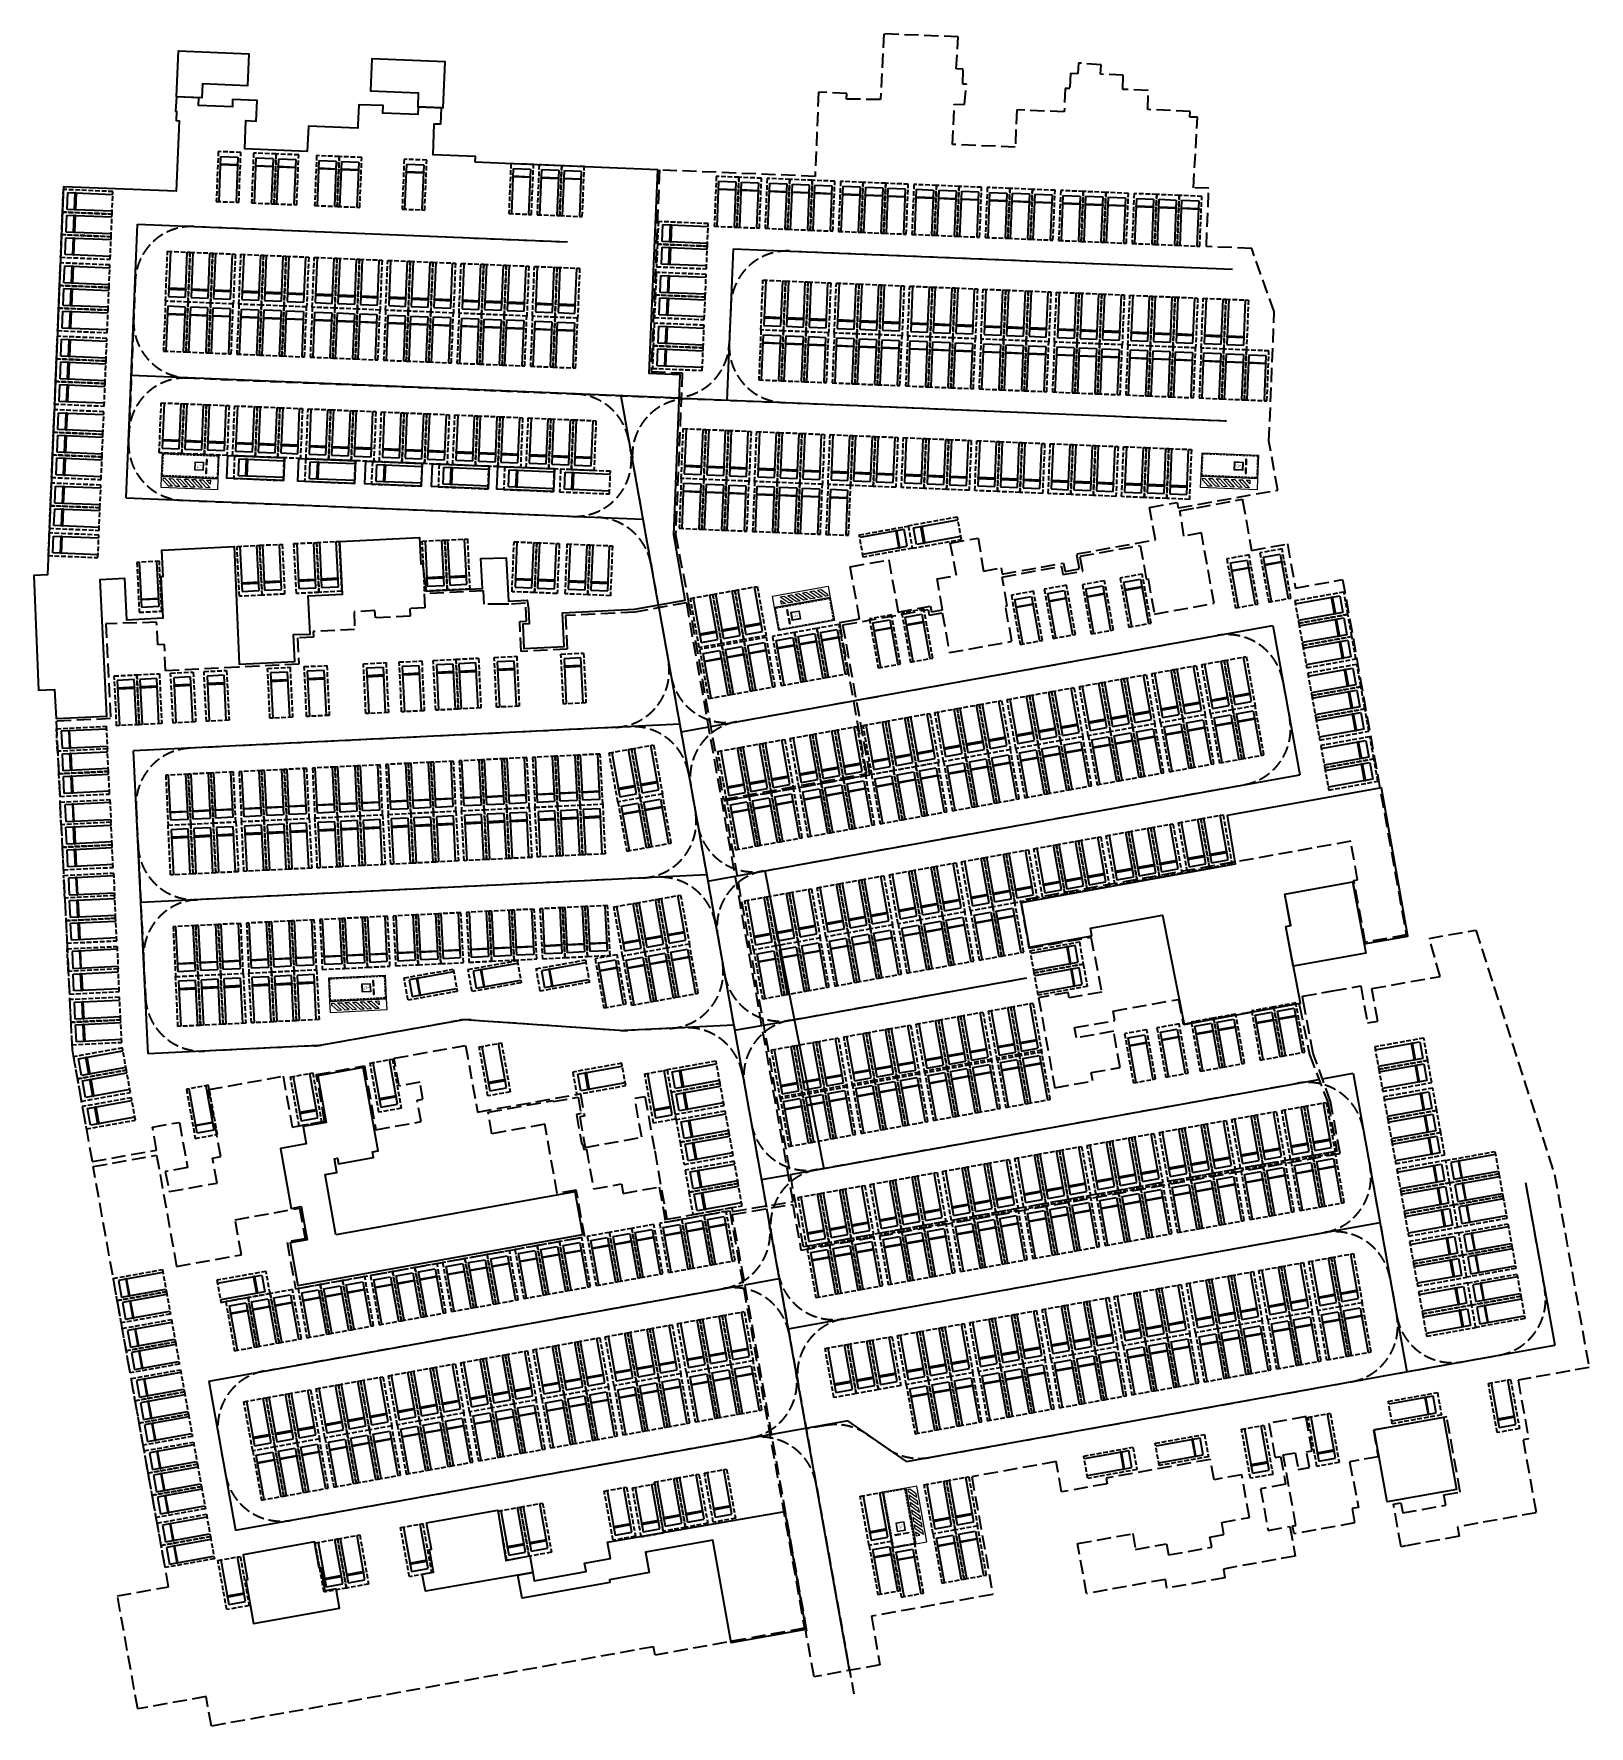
# Model space of a CAD drawing. Header units: millimetres. Extents: x -691095 to 2797013, y -349436 to 2050109.
# Drawn here: x 1332044 to 1497206, y 461328 to 640996 of the extents above; entities that cross this region are included whole.
import ezdxf

# ---------------------------------------------------------------- set-up
doc = ezdxf.new("R2010")
doc.units = ezdxf.units.MM
doc.header["$LTSCALE"] = 1000
for name, pattern in [('DASH', [0.35, 0.25, -0.1]), ('FS5E533M_A09-停车位模块A$0$__附着_A09-行车流线_SEN23M28_设计区$0$DASH', [0.35, 0.25, -0.1]), ('FS5E533M_A09-停车位模块A$0$DASH', [0.35, 0.25, -0.1])]:
    doc.linetypes.add(name, pattern=pattern)
for name, color, linetype, plot in [('C-XREF-SLCT', 7, 'Continuous', False), ('E-LANE-CENTER', 6, 'Continuous', False), ('E-LITE-CENTER-JOIN', 1, 'Continuous', False), ('FS5E533M_A09-停车位模块A$0$C-XREF-SLCT', 8, 'Continuous', False)]:
    doc.layers.add(name, color=color, linetype=linetype, plot=plot)
for name, color, linetype in [('FS5E533M_A09-停车位模块A$0$AD-SIGN', 8, 'Continuous'), ('FS5E533M_A09-停车位模块A$0$STD-PARK', 8, 'FS5E533M_A09-停车位模块A$0$__附着_A09-行车流线_SEN23M28_设计区$0$DASH'), ('房间轮廓线', 3, 'Continuous')]:
    doc.layers.add(name, color=color, linetype=linetype)
doc.layers.add('FS5E533M_A09-停车位模块A$0$AE-EQPM-CARS', color=8, linetype='Continuous', lineweight=9)
doc.styles.add('Acs', font='Stfangso_1.ttf', dxfattribs={"width": 0.7})
doc.styles.add('FS5E533M_A09-停车位模块A$0$Acs', font='', dxfattribs={"width": 0.7})
doc.styles.get('FS5E533M_A09-停车位模块A$0$Acs').set_extended_font_data('SimSun')

# ---------------------------------------------------------------- blocks, each defined once
blk = doc.blocks.new('FS5E533M_A09-停车位模块A$0$A$C6356253C')
at = {"layer": 'FS5E533M_A09-停车位模块A$0$STD-PARK', "linetype": 'FS5E533M_A09-停车位模块A$0$__附着_A09-行车流线_SEN23M28_设计区$0$DASH', "ltscale": 2}
for p, q in [((1200, 5300), (-1200, 5300)), ((-1200, 5300), (-1200, 0)), ((1200, 0), (1200, 5300)), ((-1200, 0), (1200, 0))]:
    blk.add_line(p, q, dxfattribs=at)
at = {"layer": 'FS5E533M_A09-停车位模块A$0$STD-PARK', "color": 8, "linetype": 'ByBlock', "ltscale": 2}
for p, q in [((-900, 500), (-900, 5300)), ((900, 5300), (900, 500)), ((-925, 1300), (-925, 1392)), ((-925, 1392), (925, 1392)), ((925, 1300), (-925, 1300)), ((900, 500), (-900, 500)), ((925, 1392), (925, 1300))]:
    blk.add_line(p, q, dxfattribs=at)
blk = doc.blocks.new('FS5E533M_A09-停车位模块A$0$无障碍车位')
at = {"layer": 'FS5E533M_A09-停车位模块A$0$AE-EQPM-CARS'}
for p, q in [((500, 4750), (1100, 4750)), ((500, 4750), (500, 4650)), ((500, 4650), (1100, 4650)), ((1100, 4750), (1100, 4650)), ((1400, 4750), (2000, 4750)), ((1400, 4650), (1400, 4750)), ((1400, 4650), (2000, 4650)), ((2000, 4650), (2000, 4750)), ((3500, 5200), (2700, 4400)), ((3100, 5200), (2700, 4800)), ((3500, 4800), (2700, 4000)), ((3500, 4400), (2700, 3600)), ((3500, 4000), (2700, 3200)), ((3500, 3600), (2700, 2800)), ((3500, 3200), (2700, 2400)), ((3500, 2800), (2700, 2000)), ((3500, 2400), (2700, 1600)), ((3500, 2000), (2700, 1200)), ((3500, 1600), (2700, 800)), ((3500, 1200), (2700, 400)), ((3500, 800), (2900, 200))]:
    blk.add_line(p, q, dxfattribs=at)
for points in [[(0, 6000), (2500, 6000), (2500, 0), (0, 0)], [(2500, 6000), (3700, 6000), (3700, 0), (2500, 0)], [(800, 4390), (1700, 4390), (1700, 3490), (800, 3490)], [(850, 4340), (1650, 4340), (1650, 3540), (850, 3540)]]:
    blk.add_lwpolyline(points, close=True, dxfattribs=at)
at = {"layer": 'FS5E533M_A09-停车位模块A$0$AE-EQPM-CARS', "color": 251, "linetype": 'FS5E533M_A09-停车位模块A$0$DASH'}
blk.add_lwpolyline([(100, 5900), (2400, 5900), (2400, 100), (100, 100)], close=True, dxfattribs=at)
at = {"layer": 'FS5E533M_A09-停车位模块A$0$AE-EQPM-CARS'}
for points in [[(2500, 6000), (3700, 6000), (3700, 0), (2500, 0)], [(2700, 4800), (2700, 5200), (3100, 5200)], [(2700, 4000), (2700, 4400)], [(2700, 3200), (2700, 3600)], [(3500, 5200), (3500, 4800)], [(3500, 4400), (3500, 4000)], [(3500, 3600), (3500, 3200)], [(2700, 2400), (2700, 2800)], [(2700, 1600), (2700, 2000)], [(3500, 2800), (3500, 2400)], [(3500, 2000), (3500, 1600)], [(2700, 800), (2700, 1200)], [(2900, 200), (2700, 200), (2700, 400)], [(3500, 1200), (3500, 800)]]:
    blk.add_lwpolyline(points, dxfattribs=at)
at = {"layer": 'FS5E533M_A09-停车位模块A$0$AE-EQPM-CARS', "const_width": 19.2}
blk.add_lwpolyline([(1163, 3996, 1.2849847), (1371, 3791, 1.467757)], format="xyb", dxfattribs=at)
for points in [[(1174, 4156), (1204, 3923), (1371, 3923), (1415, 3763), (1477, 3777)], [(1192, 4001), (1337, 4001)]]:
    blk.add_lwpolyline(points, dxfattribs=at)
at = {"layer": 'FS5E533M_A09-停车位模块A$0$AE-EQPM-CARS', "const_width": 38.4}
blk.add_lwpolyline([(1184, 4151, 1), (1221, 4151, 1)], format="xyb", close=True, dxfattribs=at)
blk = doc.blocks.new('AcsAcadShareArea')
for points in [[(0, 0), (118900, 0), (118900, 85000), (0, 85000)], [(0, 0), (6892.9, 0), (6892.9, 2699.2), (0, 2699.2)], [(6892.9, 0), (28409.4, 0), (28409.4, 2708.4), (6892.9, 2708.4)], [(0, 733), (0, 733), (0, 0), (0, 0)]]:
    blk.add_lwpolyline(points, close=True)
at = {"insert": (596.8, 1991.4), "char_height": 1000, "width": 6073.9, "attachment_point": 1, "style": 'Acs'}
blk.add_mtext('唯一编号：', dxfattribs=at)
at = {"style": 'Acs', "width": 0.8}
blk.add_attdef('唯一编号', (7537.4, 860.8), '', height=1000, dxfattribs=at)
blk = doc.blocks.new('FS5E533M_A09-停车位模块A$0$AcsAcadShareArea')
for points in [[(0, 0), (118900, 0), (118900, 85000), (0, 85000)], [(0, 0), (6892.9, 0), (6892.9, 2699.2), (0, 2699.2)], [(6892.9, 0), (28409.4, 0), (28409.4, 2708.4), (6892.9, 2708.4)], [(0, 733), (0, 733), (0, 0), (0, 0)]]:
    blk.add_lwpolyline(points, close=True)
at = {"insert": (596.8, 1991.4), "char_height": 1000, "width": 6073.9, "attachment_point": 1, "style": 'FS5E533M_A09-停车位模块A$0$Acs'}
blk.add_mtext('唯一编号：', dxfattribs=at)
at = {"style": 'FS5E533M_A09-停车位模块A$0$Acs', "width": 0.8}
blk.add_attdef('唯一编号', (7537.4, 860.8), '', height=1000, dxfattribs=at)

msp = doc.modelspace()

# ---------------------------------------------------------------- linework, layer by layer
at = {"layer": 'E-LANE-CENTER'}
for p, q in [((1341860.4187, 591718.24229, 0), (1343058.66266, 620793.5619, 0)), ((1343058.66267, 620793.56189, 0), (1388712.34828, 618912.09491, 0)), ((1406304.9765, 618187.07242, 0), (1405642.03052, 602100.72722, 0)), ((1406304.9765, 618187.07242, 0), (1459343.87719, 616001.24801, 0)), ((1400588.47303, 602308.99301, 0), (1342395.7167, 604707.21667, 0)), ((1394370.60363, 602565.2421, 0), (1398357.96204, 580357.28998, 0)), ((1400789.54553, 602300.70658, 0), (1458680.9311, 599914.90288, 0)), ((1341860.4187, 591718.24226, 0), (1396724.10297, 589457.21539, 0)), ((1398410.97809, 580062.01247, 0), (1409812.48057, 516560.31656, 0)), ((1419396.62662, 570243.77093, 0), (1463619.26235, 578183.78708, 0)), ((1463619.26235, 578183.78708, 0), (1466464.4633, 562337.18393, 0)), ((1403911.85431, 567463.53541, 0), (1419101.34606, 570190.75436, 0)), ((1400631.09315, 567696.88113, 0), (1342619.08485, 564866.38092, 0)), ((1400774.13983, 566900.16999, 0), (1403706.67635, 567426.69644, 0)), ((1344188.49027, 532700.91759, 0), (1342619.08502, 564866.38095, 0)), ((1406743.27249, 551614.45761, 0), (1466464.4633, 562337.18393, 0)), ((1403500.76011, 551714.01227, 0), (1343403.87834, 548781.78769, 0)), ((1403619.34077, 551053.56684, 0), (1406527.22947, 551575.66786, 0)), ((1409564.78039, 535763.60045, 0), (1437482.43926, 540776.1163, 0)), ((1362237.45564, 533581.55593, 0), (1377750.00396, 536367.14245, 0)), ((1377750.00396, 536367.14245, 0), (1394769.88957, 535168.86628, 0)), ((1406369.76284, 535734.84296, 0), (1394769.88957, 535168.86628, 0)), ((1406464.54172, 535206.96368, 0), (1409347.7826, 535724.63928, 0)), ((1362237.45564, 533581.55593, 0), (1344188.49014, 532700.91756, 0)), ((1468874.0484, 530054.91869, 0), (1472155.31542, 530644.05845, 0)), ((1472155.31533, 530644.05843, 0), (1477845.59613, 498951.52644, 0)), ((1412386.28828, 519912.7433, 0), (1468516.36565, 529990.69803, 0)), ((1409309.74267, 519360.36053, 0), (1412168.33573, 519873.6107, 0)), ((1490441.74908, 519051.60591, 0), (1493544.56026, 501770.21934, 0)), ((1418664.96614, 467255.59965, 0), (1409865.69067, 516263.95764, 0)), ((1412154.94361, 503513.75737, 0), (1475000.51637, 514797.4553, 0)), ((1407550.90066, 508191.11791, 0), (1411197.58243, 508845.86658, 0)), ((1350616.81762, 497968.80683, 0), (1407355.573, 508156.04752, 0)), ((1424695.77077, 489408.66534, 0), (1493544.56039, 501770.21937, 0)), ((1350616.81762, 497968.80683, 0), (1353461.9877, 482122.3756, 0)), ((1353461.9877, 482122.3756, 0), (1410195.38043, 492308.65345, 0)), ((1418532.9768, 493745.92547, 0), (1410401.04601, 492285.86636, 0)), ((1424695.77067, 489408.66526, 0), (1418475.12812, 493735.53894, 0))]:
    msp.add_line(p, q, dxfattribs=at)
at = {"layer": 'E-LITE-CENTER-JOIN', "elevation": 0}
msp.add_lwpolyline([(1409686.57186, 552142.91649), (1415952.06173, 520502.1685)], dxfattribs=at)
at = {"layer": 'FS5E533M_A09-停车位模块A$0$AD-SIGN', "linetype": 'FS5E533M_A09-停车位模块A$0$DASH', "ltscale": 5}
for p, q in [((1349053.57394, 620546.50128, 0), (1388712.34828, 618912.09491, 0)), ((1412299.88776, 617940.0118, 0), (1459343.87719, 616001.24801, 0)), ((1342811.60206, 614798.65063, 0), (1342107.47931, 597713.15353, 0)), ((1406057.91589, 612192.16116, 0), (1405889.09114, 608095.63846, 0)), ((1348390.62796, 604460.15605, 0), (1458680.93121, 599914.90279, 0)), ((1395388.2074, 596897.60617, 0), (1419152.86684, 464538.19314, 0)), ((1347855.32996, 591471.18165, 0), (1391916.00771, 589655.36527, 0)), ((1406679.70622, 567960.49333, 0), (1457713.69596, 577123.46375, 0)), ((1464679.58569, 572278.22069, 0), (1465404.13997, 568242.75032, 0)), ((1395364.88009, 567439.93403, 0), (1348611.95571, 565158.78283, 0)), ((1409524.90717, 552113.89017, 0), (1460558.89691, 561276.86059, 0)), ((1342911.48676, 558873.51006, 0), (1343896.08819, 538693.78841, 0)), ((1398234.54706, 551457.06517, 0), (1349396.74916, 549074.18961, 0)), ((1412370.10811, 536267.28702, 0), (1437482.43926, 540776.1163, 0)), ((1362618.66488, 533650.00963, 0), (1377014.04586, 536234.98654, 0)), ((1378495.88722, 536314.62893, 0), (1394413.22572, 535193.97701, 0)), ((1401103.54978, 535477.89586, 0), (1395127.01144, 535186.29084, 0)), ((1361850.60924, 533562.68107, 0), (1350181.36097, 532993.31947, 0)), ((1415215.30906, 520420.68386, 0), (1466249.8593, 529583.75492, 0)), ((1473215.63878, 524738.49207, 0), (1476785.27294, 504857.0928, 0)), ((1490441.74908, 519051.60591, 0), (1492484.23694, 507675.78566, 0)), ((1418060.51001, 504574.08071, 0), (1469094.95, 513737.13197, 0)), ((1356522.38401, 499029.13017, 0.00111), (1405292.01607, 507785.54325, 0.00111)), ((1427141.93633, 489847.86552, 0), (1487638.99388, 500709.89593, 0)), ((1416097.19766, 493248.87641, 0), (1414063.52561, 492883.73787, 0)), ((1351677.14096, 492063.24044, 0.0012), (1352401.66437, 488027.94199, 0.00079)), ((1359367.55409, 483182.69893, 0.0011), (1408137.18615, 491939.11202, 0.0011)), ((1422655.50877, 490827.80405, 0), (1420583.62522, 492268.93788, 0))]:
    msp.add_line(p, q, dxfattribs=at)
for centre, start, end in [((1348806.51332, 614551.59001, 0), 87.6400777194, 177.6400777228), ((1412052.82715, 611945.10054, 0), 87.6400777194, 177.6400777228), ((1348637.68857, 610455.06732, 0), 177.6400777228, 267.6400777194), ((1399894.17987, 608342.69907, 0), 267.6400777194, 357.6400777228), ((1411884.0024, 607848.57785, 0), 177.6400777228, 267.6400777194), ((1348143.56735, 598465.24479, 0), 87.6400777194, 177.6400777228), ((1389315.44776, 596768.48072, 0), 10.1787993861, 87.6400777194), ((1401598.22043, 596262.28651, 0), 87.6400777194, 190.1787993861), ((1348102.39058, 597466.09291, -0.00006), 177.6400777228, 267.6400777194), ((1389496.48617, 595760.17097, 0.00003), 267.6400777194, 10.1787993861), ((1391668.94709, 583660.45401, 0.00001), 10.1787993861, 87.6400777194), ((1458774.0193, 571217.89736, -0.00004), 10.1787993861, 100.1787993995), ((1393518.89488, 573357.00303, 0.21061), 272.7933390128, 10.1787993861), ((1405619.38289, 573866.05972, 0), 190.1787993861, 280.1787993995), ((1407740.02956, 562054.92693, 0), 100.1787993995, 190.1787993861), ((1459498.57357, 567182.42699, -0.00008), 280.1787993995, 10.1787993861), ((1395657.28201, 561447.06317, 0), 10.1787993861, 92.7933390128), ((1348904.35762, 559165.91197, 0.36243), 92.7933390128, 182.7933390229), ((1396388.56185, 557374.13418, 0), 272.7933390128, 10.1787993861), ((1408464.58383, 558019.45657, 0), 190.1787993861, 280.1787993995), ((1349104.34725, 555067.06046, 0), 182.7933390229, 272.7933390128), ((1410585.2305, 546208.32378, 0), 100.1787993995, 190.1787993861), ((1398526.94897, 545464.19432, 0), 10.1787993861, 92.7933390128), ((1349689.15108, 543081.31875, 0), 92.7933390128, 182.7933390229), ((1399257.56457, 541394.96487, 0), 272.7933390128, 10.1787993861), ((1411309.78478, 542172.85341, 0), 190.1787993861, 280.1787993995), ((1349888.95905, 538986.19033, 0), 182.7933390229, 272.7933390128), ((1378074.50341, 530329.44425, -0.00101), 85.9727658012, 100.1801015713), ((1401395.9517, 529485.025, 0), 10.1787993861, 92.7933390128), ((1413430.43145, 530361.72062, 0), 100.1787993995, 190.1787993861), ((1361558.20733, 539555.55193, 0.11706), 272.7933390128, 280.1801015713), ((1394834.60953, 541179.1617, 0), 265.9727658012, 272.7933390128), ((1467310.07238, 523678.16873, 0.00003), 10.1787993861, 100.1787993995), ((1414154.98573, 526326.25026, 0), 190.1787993861, 280.1787993995), ((1416275.63239, 514515.11747, 0), 100.1787993995, 190.1787993861), ((1468034.62666, 519642.69836, -0.00001), 280.1787993995, 10.1787993861), ((1404231.69274, 513691.10965, 0.00111), 280.1787993995, 10.1787993827), ((1470155.27333, 507831.56558, -0.00001), 10.1787993861, 100.1787993995), ((1417000.18667, 510479.6471, 0), 190.1787993861, 280.1787993995), ((1406352.33941, 501879.97686, 0.00111), 10.1787993827, 100.1787993995), ((1486578.67055, 506615.46233, 0.00002), 280.1787993995, 10.1787993827), ((1419120.83334, 498668.51432, 0), 100.1787993995, 190.1787993861), ((1470879.70655, 503796.76946, 0.00004), 280.1787993995, 10.1787993861), ((1482690.83934, 505917.41613, 0.00004), 190.1787993861, 280.1787993995), ((1357582.70735, 493123.56377, 0.0012), 100.1787993995, 190.1787993861), ((1407076.86282, 497844.67842, 0.0011), 280.1787993995, 10.1787993827), ((1417157.521, 487343.31002, 0), 55.1787993944, 100.1787993995), ((1409197.50948, 486033.54563, 0.0011), 10.1787993827, 100.1787993995), ((1426081.613, 495753.43191, -0.00164), 235.1787993944, 280.1787993995), ((1358307.23076, 489088.26533, 0.00079), 190.1787993861, 280.1787993995)]:
    msp.add_arc(centre, 6000, start, end, dxfattribs=at)
at = {"layer": 'FS5E533M_A09-停车位模块A$0$STD-PARK', "linetype": 'ByBlock', "ltscale": 4, "elevation": 0}
for points in [[(1352643.25429, 596227.96591), (1358646.7117, 595980.56611), (1358547.89287, 593582.60691), (1352544.43546, 593830.00671)], [(1360188.83539, 595917.00903), (1366192.2928, 595669.60923), (1366093.47397, 593271.65003), (1360090.01656, 593519.04983)], [(1367282.81931, 595624.66359), (1373286.27672, 595377.26379), (1373187.45789, 592979.30459), (1367184.00048, 593226.70439)], [(1374376.79309, 595332.32409), (1380380.2505, 595084.92429), (1380281.43167, 592686.96509), (1374277.97426, 592934.36489)], [(1381320.89549, 595046.16073), (1387324.35291, 594798.76093), (1387225.53408, 592400.80173), (1381222.07667, 592648.20153)]]:
    msp.add_lwpolyline(points, close=True, dxfattribs=at)
at = {"layer": '房间轮廓线', "linetype": 'DASH', "ltscale": 6, "elevation": 0}
for points in [[(1419735.17805, 578895.96801), (1418745.08867, 584410.96754), (1422824.84253, 585144.19519), (1423817.69558, 579606.12104), (1427264.35768, 580225.6647), (1427370.29621, 579635.45377), (1428549.07117, 579846.22872), (1427962.01423, 583123.65926), (1430032.31425, 583496.99205), (1429361.65783, 586934.93872), (1432314.09373, 587467.03108), (1432895.09126, 583963.24862), (1434761.98147, 584301.20663), (1434887.62555, 583637.17668), (1441398.84111, 584811.49759), (1441558.09687, 583927.89988), (1443079.70483, 584202.19634), (1442796.48704, 585773.25205), (1451144.00095, 587277.67161), (1450524.51839, 590714.84097), (1453471.68967, 591245.00089), (1453575.66121, 590662.25533), (1464136.7137, 592557.24418), (1463200.81518, 597737.74063), (1463767.63238, 611501.81461), (1461368.06168, 618212.46617), (1456561.67726, 618410.39749), (1456816.35136, 624594.83584), (1455195.82114, 624662.38189), (1455603.46967, 632133.64058), (1454817.38546, 632165.26004), (1454842.02325, 632763.56053), (1450354.44332, 632950.80754), (1450367.23513, 634994.37767), (1447671.70471, 635103.23563), (1447732.29306, 636603.51838), (1445321.74154, 636700.85881), (1445371.66758, 637699.37956), (1442969.71143, 637897.59428), (1442922.40365, 636748.75816), (1442124.71278, 636782.24931), (1442059.08804, 635188.93112), (1441560.48253, 635207.96652), (1441457.74943, 632714.77264), (1436420.32825, 632922.09946), (1436257.77985, 628972.6597), (1429613.40501, 629246.12443), (1429790.84494, 633538.77554), (1430889.05972, 633491.38135), (1431090.9699, 635639.96141), (1430709.34925, 635658.32929), (1430719.24661, 637251.84275), (1430002.02131, 637281.37768), (1430197.4132, 640672.07072), (1422321.61622, 640996.4056), (1421934.66563, 634023.13025), (1418342.14097, 634064.71385), (1418366.91473, 634665.93962), (1415376.63674, 634789.01816), (1415009.29715, 625864.24955), (1398487.28024, 626544.83044), (1397605.4022, 605137.45525), (1400900.4732, 605001.72395), (1400195.67948, 587840.42906), (1401541.47943, 580776.36186), (1405287.51966, 559737.33382), (1420488.1947, 562466.69949), (1417611.13597, 578490.48089), (1418822.31837, 578708.19309)], [(1466463.08327, 537784.96983), (1467498.18979, 532632.18574), (1469449.84105, 527568.95156), (1470419.85893, 522370.25676), (1413758.41612, 512204.31107), (1405329.77673, 559555.28931), (1420820.51856, 562313.41581), (1417959.25051, 578249.226), (1427022.26092, 579876.36034), (1427128.01592, 579287.1719), (1428503.2538, 579534.017), (1429266.77313, 575309.41263), (1435899.98198, 576503.69778), (1435223.18037, 580250.28666), (1435419.05264, 580286.79321), (1434870.6212, 583330.17073), (1441156.81054, 584463.04687), (1441316.06893, 583579.43463), (1443428.16278, 583960.1765), (1443145.02203, 585531.23315), (1449528.44735, 586681.67746), (1450174.1031, 583104.5645), (1450369.78611, 583139.85413), (1451043.80864, 579391.28566), (1457383.0623, 580538.5418), (1456034.38648, 588007.15468), (1454173.89191, 587670.2686), (1454173.89191, 587670.2686), (1453741.10053, 590357.91569), (1455533.40251, 590680.9797), (1460379.39517, 591578.10843), (1460400.00967, 591466.75571), (1461351.31539, 586160.43009), (1465164.79381, 586844.10163), (1466009.4567, 582149.72826), (1471014.78077, 583052.92723), (1477786.672, 545336.88362), (1473435.14395, 544554.33478), (1472211.4544, 551125.60327), (1472613.69336, 551197.384), (1471881.70682, 555280.36054), (1436811.45092, 548991.2113), (1437720.61707, 543921.41754), (1444295.66181, 545102.86612), (1445447.26744, 539254.06228), (1442002.36469, 538635.47917), (1441892.13866, 539222.95458), (1438741.70682, 538660.36054), (1440461.70682, 529110.36054), (1444495.48001, 529837.39476), (1444337.85366, 530721.37292), (1447389.05309, 531269.26078), (1446699.87263, 535107.32173), (1442762.7633, 534401.48593), (1442567.82646, 535486.41029), (1446849.85337, 536252.40876), (1446672.63397, 537239.34744), (1453612.54274, 538485.51042), (1454083.69651, 535857.44322), (1466376.37484, 538065.23518)], [(1381754.55969, 580448.33901), (1379852.18516, 580450.38451), (1379781.70682, 581850.36054), (1373491.70682, 581545.36054), (1373565.07205, 580047.27741), (1371966.29298, 579968.98083), (1372005.41823, 579170.06175), (1368309.85777, 578988.95644), (1368270.71279, 579787.99816), (1366075.43742, 579637.95763), (1366102.54453, 577753.82436), (1361721.82094, 577539.36305), (1361751.0971, 576941.3496), (1360056.72566, 576858.40049), (1360193.3476, 574067.67365), (1353764.37888, 573752.82792), (1346039.00979, 573374.11654), (1345905.47471, 576164.75808), (1345204.3618, 576132.89399), (1345086.78695, 578526.94096), (1339702.08144, 578356.98871), (1340194.84021, 568291.09377), (1334408.49853, 568008.76875), (1336113.40562, 533138.81913), (1338246.87809, 521271.3237), (1345078.8875, 522495.73502), (1344639.46405, 524930.24778), (1347499.27769, 525433.917), (1348362.302, 520629.32765), (1345999.48114, 520205.04831), (1346422.48406, 518074.70678), (1351499.86519, 518987.01236), (1351023.60377, 521639.23102), (1351889.79935, 521794.84758), (1350611.10666, 528915.23754), (1358519.53819, 530335.68552), (1359489.40963, 524933.4308), (1362926.21125, 525550.31145), (1362036.1399, 530509.12915), (1367144.14901, 531425.97916), (1368359.64288, 524650.1562), (1373172.65049, 525512.66661), (1372766.83171, 527773.52697), (1373355.69525, 527879.2624), (1373032.9067, 529682.45798), (1370834.24913, 529281.79217), (1370301.70682, 532240.36054), (1377887.35903, 533583.25954), (1379156.70682, 526515.36054), (1390082.13978, 528472.94417), (1390509.27624, 526096.34747), (1390013.31424, 526006.80849), (1390596.70682, 522775.36054), (1396601.58377, 523850.33851), (1395857.49892, 527990.5029), (1396943.07359, 528185.43385), (1397980.37557, 522399.42628), (1399256.31204, 515151.10478), (1406153.81894, 516389.3746), (1406230.15933, 515964.16107), (1412673.19539, 517036.38534), (1401363.98708, 580592.21144), (1395861.50738, 579604.26693), (1388513.04787, 579244.76002), (1388687.97778, 575656.65521), (1383803.53529, 575418.31624), (1383647.87039, 578608.38857), (1384345.58945, 578642.43069), (1384253.19069, 580535.53621), (1382479.63166, 580448.98003)], [(1477237.60274, 480379.93457), (1476423.04073, 484906.84024), (1477210.44433, 485048.23017), (1477404.55532, 483965.49082), (1481981.65581, 484787.37672), (1481787.24345, 485870.0634), (1483509.68508, 486179.3532), (1482078.10704, 494151.84242), (1474302.47639, 492755.61324), (1474802.01168, 489936.80697), (1471757.23094, 489390.07168), (1472726.70682, 484550.36054), (1472036.70682, 484425.36054), (1472303.82325, 482898.98092), (1465866.33595, 481741.23734), (1465717.99365, 482579.94189), (1466062.34455, 482641.81108), (1464718.95748, 490125.18861), (1465996.85155, 490354.55421), (1466316.70682, 488580.36054), (1467495.83379, 488792.09018), (1467196.17339, 490463.57774), (1467786.26326, 490569.53724), (1467142.42758, 494186.3789), (1463196.70682, 493480.36054), (1463849.23156, 489862.5851), (1464435.27381, 489967.64939), (1464969.79759, 487016.9836), (1462311.78857, 486539.90506), (1463107.82513, 482109.50077), (1465420.94591, 482524.19169), (1465986.39295, 479375.20977), (1458358.39401, 478005.49005), (1458525.40543, 477075.39978), (1452370.767, 475981.9361), (1452208.14898, 476903.01861), (1443840.21244, 475400.70433), (1442885.69187, 480716.44996), (1448742.58702, 481765.44611), (1449041.70682, 480095.36054), (1452339.62407, 480687.55023), (1452552.01375, 479502.85345), (1457129.14312, 480324.74149), (1456935.03242, 481407.4792), (1458411.1182, 481672.53217), (1458180.99862, 482958.13354), (1461131.70682, 483485.36054), (1460313.00809, 488013.78789), (1457367.64961, 487483.64728), (1456979.58535, 489644.78558), (1445906.94765, 487657.6543), (1446012.6362, 487069.97213), (1441188.91817, 486204.84878), (1440612.21804, 489422.4393), (1431637.76652, 487810.87967), (1433877.51817, 475317.68073), (1420984.22851, 472998.68142), (1421889.38275, 467835.55475), (1414910.03253, 466580.22366), (1414010.90238, 471442.31151), (1414132.06053, 471464.65721), (1406213.18565, 515656.29706), (1412631.87397, 516724.1624), (1413506.25531, 511854.27727), (1470770.17933, 522128.31945), (1469739.69005, 527651.10345), (1467907.87609, 532737.89924), (1466878.32926, 538158.13227), (1466761.04221, 538811.30638), (1469959.41771, 539388.28216), (1472949.15846, 539923.23312), (1473655.97954, 535985.23), (1474751.53582, 536181.95329), (1474132.84054, 539627.48076), (1481399.99682, 540930.31963), (1480207.64075, 544959.23503), (1485169.42572, 545850.17246), (1493527.31547, 519886.21167), (1497205.64236, 499411.24578), (1489658.95213, 498056.06846), (1490774.39476, 491841.79651), (1490185.08342, 491736.01694), (1491578.10079, 483975.34105), (1483229.26562, 482478.23237), (1483405.57056, 481496.02181), (1477734.99804, 480478.17224)], [(1413853.97206, 471718.49217), (1398010.66594, 468873.54066), (1397851.89571, 469757.75472), (1350900.53104, 461327.70014), (1350341.06284, 464463.19699), (1343071.38897, 463166.06562), (1340920.27794, 475146.72329), (1346356.66568, 476123.34887), (1338341.8847, 520742.45308), (1345076.84474, 521951.10541), (1347197.40154, 510139.97019), (1354087.25791, 511377.82722), (1353421.5445, 515085.19977), (1360262.11992, 516313.52599), (1360846.65236, 513068.36315), (1358936.70682, 512725.36054), (1359831.70682, 507755.36054), (1390541.70682, 513265.36054), (1389646.70682, 518235.36054), (1387617.45502, 517871.16784), (1386294.64096, 525237.94815), (1380684.37079, 524230.5414), (1380274.34382, 526510.09611), (1387164.42414, 527749.62277), (1387185.31961, 527633.0691), (1389842.849, 528110.26771), (1390160.42188, 526357.26544), (1389665.58477, 526268.41014), (1390234.41018, 523100.60903), (1390329.1377, 523117.57715), (1390436.70682, 522540.36054), (1390732.13808, 522592.93729), (1391491.70682, 518360.36054), (1394444.9017, 518889.80245), (1394623.64151, 517894.39657), (1398457.54708, 518582.83087), (1399132.22654, 514819.55732), (1405942.73602, 516040.30902), (1413884.11006, 471723.89426)]]:
    msp.add_lwpolyline(points, close=True, dxfattribs=at)
at = {"layer": '房间轮廓线', "elevation": 0}
for points in [[(1347186.50074, 634300.54187), (1347387.86841, 639186.0161), (1354885.26595, 638876.98766), (1354745.54148, 635487.06767), (1349959.76801, 635684.32811), (1349898.12486, 634188.77515), (1347186.50074, 634300.54187), (1347186.50074, 634300.54187)], [(1375521.92417, 633132.62282), (1375723.29185, 638018.09705), (1367947.30853, 638338.60052), (1367807.58406, 634948.68053), (1372871.94321, 634739.94251), (1372810.30006, 633244.38955), (1375521.92417, 633132.62282), (1375521.92417, 633132.62282)], [(1465515.84838, 546325.92516), (1464896.74665, 549662.21105), (1472096.92791, 550983.91247), (1473473.29998, 543394.90108), (1465764.03568, 542004.68667), (1465006.03656, 546228.85397), (1465515.84838, 546325.92516), (1465515.84838, 546325.92516)], [(1364126.89475, 513496.89711), (1362980.97578, 519881.10808), (1364222.76637, 520104.00036), (1363959.32554, 521572.10206), (1364290.53756, 521631.67152), (1364396.12902, 521042.47596), (1368128.59426, 521713.62117), (1368022.61145, 522302.89599), (1368609.17806, 522408.39173), (1367022.99372, 531251.83561), (1362210.28083, 530387.989), (1363100.35219, 525429.1713), (1360644.88643, 524988.43323), (1360644.88643, 524988.43323), (1360644.88643, 524988.43323), (1360973.02137, 523160.34471), (1358223.12692, 522669.60637), (1359367.04946, 516292.32785), (1360447.4544, 516486.2526), (1361082.11721, 512950.38191), (1359280.11559, 512626.93585), (1360091.07363, 508108.87886), (1390342.41175, 513538.77184), (1389531.45371, 518056.82883), (1364126.89475, 513496.89711)], [(1383454.79456, 477361.69382), (1385024.9198, 477643.5087), (1385183.61918, 476759.7571), (1390685.3167, 477747.43634), (1390526.42957, 478631.2428), (1393275.11986, 479124.90356), (1392966.57482, 480843.72452), (1411784.43152, 484121.02059), (1414028.06376, 471597.38334), (1406087.47159, 470169.6269), (1404129.53671, 481074.35545), (1397007.28303, 479796.03569), (1397395.86308, 477631.15571), (1393172.46198, 476873.08624), (1393226.9319, 476578.71419), (1383894.58067, 474903.62569), (1383454.79456, 477361.69382), (1383454.79456, 477361.69382)]]:
    msp.add_lwpolyline(points, dxfattribs=at)
for points in [[(1378905.937, 627375.39262), (1378930.93694, 627975.39134), (1374432.61183, 628160.67624), (1374568.3511, 631457.88334), (1375267.75866, 631429.09016), (1375337.68495, 633127.65141), (1372839.80077, 633230.48419), (1372806.89428, 632431.16125), (1369110.02568, 632583.35377), (1369142.93217, 633382.67671), (1366555.99174, 633468.90806), (1366454.63976, 631291.48472), (1366442.45611, 630995.53478), (1361196.66876, 631205.88337), (1361085.77602, 628512.2168), (1354441.54014, 628786.40494), (1354564.82002, 631780.96427), (1355663.78007, 631735.72233), (1355773.47007, 633929.52238), (1353156.47336, 634040.80651), (1353123.56687, 633241.48357), (1349526.61364, 633389.56277), (1349559.52013, 634188.88572), (1347186.50074, 634300.54187), (1347099.85164, 632788.87467), (1347199.76701, 632784.76134), (1347157.33393, 631779.7674), (1347461.57869, 631767.24704), (1347158.95171, 624276.72095), (1335179.06419, 624769.90841), (1333481.68632, 583552.32652), (1332043.77192, 583482.5622), (1332553.14564, 571319.05434), (1334247.94057, 571398.32789), (1334398.56613, 568308.69126), (1339779.43033, 568573.03665), (1339076.70682, 583065.36054), (1341672.32691, 583192.47515), (1341892.37688, 578800.64464), (1345781.68012, 578990.90634), (1345566.70682, 583385.36054), (1345766.89272, 583391.56042), (1345631.40684, 586188.12944), (1353321.3394, 586564.84347), (1353832.74858, 574078.05198), (1359776.60685, 574347.61742), (1359631.70682, 577215.36054), (1361386.58133, 577250.29837), (1361186.70682, 581345.36054), (1364831.68667, 581520.77054), (1364551.96901, 587115.12365), (1372998.65665, 587527.40157), (1373134.10507, 584730.79009), (1373331.70682, 584740.36054), (1373700.87268, 581819.55704), (1379680.50251, 582111.35062), (1379524.85775, 585300.92748), (1382214.33615, 585370.77266), (1382439.05013, 580782.21994), (1384436.62667, 580880.0467), (1384581.42267, 579964.7689), (1384659.85628, 578357.40709), (1383962.13555, 578323.36488), (1384088.55717, 575732.58098), (1388373.72583, 575941.67806), (1388198.79777, 579529.74484), (1395827.5292, 579902.96342), (1401219.68079, 580871.09727), (1399993.25751, 587815.80148), (1400691.18226, 604809.90933), (1397399.18097, 604945.51962), (1398289.30912, 626552.79578), (1382082.68966, 627220.19952)], [(1475137.71473, 560939.4267), (1458752.34164, 557997.83532), (1459629.12884, 552832.22062), (1436893.53042, 548750.13813), (1437743.19612, 544030.2588), (1444406.09011, 545226.38947), (1444257.90529, 546031.08793), (1451913.26318, 547437.55151), (1454199.94505, 535827.06006), (1466553.24834, 538097.74667), (1465004.93765, 546234.62536), (1465496.31465, 546322.86036), (1464896.74665, 549662.21105), (1472090.91981, 550953.52532), (1472090.91981, 550953.52532), (1473314.97052, 544380.31742), (1477960.41303, 545215.48561)], [(1474380.9994, 492802.44638), (1481747.39667, 494124.66058), (1483122.56673, 486463.2325), (1475756.16946, 485141.0183)], [(1373737.71477, 482914.69388), (1381301.59245, 484272.37021), (1382161.31706, 478918.7788), (1384707.58611, 479411.52625), (1385024.90641, 477643.58333), (1373624.19208, 475647.29235), (1373297.94466, 477464.31884), (1374476.61264, 477675.94709), (1374042.80983, 480092.05149), (1374255.90112, 480135.42256)], [(1364146.12844, 475922.512), (1362967.51452, 475710.90401), (1362526.64506, 478166.33563), (1362330.20973, 478131.06585), (1361836.43387, 480881.16079), (1354273.673, 479523.27722), (1354749.814, 476871.40002), (1354553.3841, 476836.13174), (1355382.22222, 472219.90065), (1355382.22222, 472219.90065), (1355382.22222, 472219.90065), (1364516.46033, 473859.94086)]]:
    msp.add_lwpolyline(points, close=True, dxfattribs=at)

# ---------------------------------------------------------------- block references
at = {"layer": 'C-XREF-SLCT', "xscale": 20, "yscale": 20, "zscale": 20}
msp.add_blockref('AcsAcadShareArea', (0, 0), dxfattribs=at).add_auto_attribs({'唯一编号': '0'})
at = {"layer": 'FS5E533M_A09-停车位模块A$0$AE-EQPM-CARS', "linetype": 'ByBlock', "ltscale": 4}
for name, p, rotation in [('FS5E533M_A09-停车位模块A$0$A$C6356253C', (1352832.71096, 628447.6823, 0), 177.6400777050602), ('FS5E533M_A09-停车位模块A$0$A$C6356253C', (1356578.51736, 628293.33961, 0), 177.6400777050602), ('FS5E533M_A09-停车位模块A$0$A$C6356253C', (1358976.48186, 628194.51537, 0), 177.6400777050602), ('FS5E533M_A09-停车位模块A$0$A$C6356253C', (1363272.83468, 628017.45679, 0), 177.6400777050602), ('FS5E533M_A09-停车位模块A$0$A$C6356253C', (1365670.79919, 627918.63254, 0), 177.6400777050602), ('FS5E533M_A09-停车位模块A$0$A$C6356253C', (1372569.71744, 627634.1937, 0), 177.6400777050602), ('FS5E533M_A09-停车位模块A$0$A$C6356253C', (1383905.74428, 627167.01652, 0), 177.6400777050602), ('FS5E533M_A09-停车位模块A$0$A$C6356253C', (1386903.19992, 627043.48622, 0), 177.6400777050602), ('FS5E533M_A09-停车位模块A$0$A$C6356253C', (1389301.16442, 626944.66197, 0), 177.6400777050602), ('FS5E533M_A09-停车位模块A$0$A$C6356253C', (1405717.44575, 625817.73675, 0), 177.6400777050602), ('FS5E533M_A09-停车位模块A$0$A$C6356253C', (1408115.41026, 625718.91251, 0), 177.6400777050602), ('FS5E533M_A09-停车位模块A$0$A$C6356253C', (1411112.86589, 625595.3822, 0), 177.6400777050602), ('FS5E533M_A09-停车位模块A$0$A$C6356253C', (1413510.83039, 625496.55796, 0), 177.6400777050602), ('FS5E533M_A09-停车位模块A$0$A$C6356253C', (1415908.7949, 625397.73371, 0), 177.6400777050602), ('FS5E533M_A09-停车位模块A$0$A$C6356253C', (1418906.25053, 625274.20341, 0), 177.6400777050602), ('FS5E533M_A09-停车位模块A$0$A$C6356253C', (1335104.01727, 623273.14241, 0), 267.6400777050602), ('FS5E533M_A09-停车位模块A$0$A$C6356253C', (1421304.21504, 625175.37916, 0), 177.6400777050602), ('FS5E533M_A09-停车位模块A$0$A$C6356253C', (1423702.17954, 625076.55491, 0), 177.6400777050602), ('FS5E533M_A09-停车位模块A$0$A$C6356253C', (1426699.63517, 624953.02461, 0), 177.6400777050602), ('FS5E533M_A09-停车位模块A$0$A$C6356253C', (1429097.59968, 624854.20036, 0), 177.6400777050602), ('FS5E533M_A09-停车位模块A$0$A$C6356253C', (1431495.56418, 624755.37612, 0), 177.6400777050602), ('FS5E533M_A09-停车位模块A$0$A$C6356253C', (1434493.01982, 624631.84581, 0), 177.6400777050602), ('FS5E533M_A09-停车位模块A$0$A$C6356253C', (1436890.98432, 624533.02157, 0), 177.6400777050602), ('FS5E533M_A09-停车位模块A$0$A$C6356253C', (1439288.94883, 624434.19732, 0), 177.6400777050602), ('FS5E533M_A09-停车位模块A$0$A$C6356253C', (1442286.40446, 624310.66701, 0), 177.6400777050602), ('FS5E533M_A09-停车位模块A$0$A$C6356253C', (1444684.36896, 624211.84277, 0), 177.6400777050602), ('FS5E533M_A09-停车位模块A$0$A$C6356253C', (1447082.33347, 624113.01852, 0), 177.6400777050602), ('FS5E533M_A09-停车位模块A$0$A$C6356253C', (1450079.7891, 623989.48822, 0), 177.6400777050602), ('FS5E533M_A09-停车位模块A$0$A$C6356253C', (1452477.75361, 623890.66397, 0), 177.6400777050602), ('FS5E533M_A09-停车位模块A$0$A$C6356253C', (1454875.71811, 623791.83973, 0), 177.6400777050602), ('FS5E533M_A09-停车位模块A$0$A$C6356253C', (1335005.19303, 620875.1779, 0), 267.6400777050602), ('FS5E533M_A09-停车位模块A$0$A$C6356253C', (1398317.39253, 619867.40044, 0), 267.6400777050602), ('FS5E533M_A09-停车位模块A$0$A$C6356253C', (1334906.36878, 618477.2134, 0), 267.6400777050602), ('FS5E533M_A09-停车位模块A$0$A$C6356253C', (1398218.56828, 617469.43594, 0), 267.6400777050602), ('FS5E533M_A09-停车位模块A$0$A$C6356253C', (1334782.83847, 615479.75777, 0), 267.6400777050602), ('FS5E533M_A09-停车位模块A$0$A$C6356253C', (1398095.03798, 614471.9803, 0), 267.6400777050602), ('FS5E533M_A09-停车位模块A$0$A$C6356253C', (1334684.01423, 613081.79326, 0), 267.6400777050602), ('FS5E533M_A09-停车位模块A$0$A$C6356253C', (1397996.21373, 612074.0158, 0), 267.6400777050602), ('FS5E533M_A09-停车位模块A$0$A$C6356253C', (1334585.18998, 610683.82876, 0), 267.6400777050602), ('FS5E533M_A09-停车位模块A$0$A$C6356253C', (1347222.21705, 612565.14144, 0), 177.6400777050602), ('FS5E533M_A09-停车位模块A$0$A$C6356253C', (1349620.18155, 612466.3172, 0), 177.6400777050602), ('FS5E533M_A09-停车位模块A$0$A$C6356253C', (1352018.14606, 612367.49295, 0), 177.6400777050602), ('FS5E533M_A09-停车位模块A$0$A$C6356253C', (1355015.60169, 612243.96264, 0), 177.6400777050602), ('FS5E533M_A09-停车位模块A$0$A$C6356253C', (1357413.5662, 612145.1384, 0), 177.6400777050602), ('FS5E533M_A09-停车位模块A$0$A$C6356253C', (1359811.5307, 612046.31415, 0), 177.6400777050602), ('FS5E533M_A09-停车位模块A$0$A$C6356253C', (1362808.98633, 611922.78385, 0), 177.6400777050602), ('FS5E533M_A09-停车位模块A$0$A$C6356253C', (1365206.95084, 611823.9596, 0), 177.6400777050602), ('FS5E533M_A09-停车位模块A$0$A$C6356253C', (1367604.91534, 611725.13536, 0), 177.6400777050602), ('FS5E533M_A09-停车位模块A$0$A$C6356253C', (1370602.37098, 611601.60505, 0), 177.6400777050602), ('FS5E533M_A09-停车位模块A$0$A$C6356253C', (1373000.33548, 611502.78081, 0), 177.6400777050602), ('FS5E533M_A09-停车位模块A$0$A$C6356253C', (1375398.29999, 611403.95656, 0), 177.6400777050602), ('FS5E533M_A09-停车位模块A$0$A$C6356253C', (1378395.75562, 611280.42625, 0), 177.6400777050602), ('FS5E533M_A09-停车位模块A$0$A$C6356253C', (1380793.72012, 611181.60201, 0), 177.6400777050602), ('FS5E533M_A09-停车位模块A$0$A$C6356253C', (1383191.68463, 611082.77776, 0), 177.6400777050602), ('FS5E533M_A09-停车位模块A$0$A$C6356253C', (1386189.14026, 610959.24745, 0), 177.6400777050602), ('FS5E533M_A09-停车位模块A$0$A$C6356253C', (1388587.10477, 610860.42321, 0), 177.6400777050602), ('FS5E533M_A09-停车位模块A$0$A$C6356253C', (1397872.68342, 609076.56017, 0), 267.6400777050602), ('FS5E533M_A09-停车位模块A$0$A$C6356253C', (1410449.91991, 609509.03698, 0), 177.6400777050602), ('FS5E533M_A09-停车位模块A$0$A$C6356253C', (1412847.88442, 609410.21273, 0), 177.6400777050602), ('FS5E533M_A09-停车位模块A$0$A$C6356253C', (1415245.84892, 609311.38849, 0), 177.6400777050602), ('FS5E533M_A09-停车位模块A$0$A$C6356253C', (1418243.30455, 609187.85818, 0), 177.6400777050602), ('FS5E533M_A09-停车位模块A$0$A$C6356253C', (1420641.26906, 609089.03394, 0), 177.6400777050602), ('FS5E533M_A09-停车位模块A$0$A$C6356253C', (1334461.65968, 607686.37312, 0), 267.6400777050602), ('FS5E533M_A09-停车位模块A$0$A$C6356253C', (1397773.85918, 606678.59566, 0), 267.6400777050602), ('FS5E533M_A09-停车位模块A$0$A$C6356253C', (1423039.23356, 608990.20969, 0), 177.6400777050602), ('FS5E533M_A09-停车位模块A$0$A$C6356253C', (1426036.6892, 608866.67939, 0), 177.6400777050602), ('FS5E533M_A09-停车位模块A$0$A$C6356253C', (1428434.6537, 608767.85514, 0), 177.6400777050602), ('FS5E533M_A09-停车位模块A$0$A$C6356253C', (1430832.61821, 608669.03089, 0), 177.6400777050602), ('FS5E533M_A09-停车位模块A$0$A$C6356253C', (1433830.07384, 608545.50059, 0), 177.6400777050602), ('FS5E533M_A09-停车位模块A$0$A$C6356253C', (1436228.03834, 608446.67634, 0), 177.6400777050602), ('FS5E533M_A09-停车位模块A$0$A$C6356253C', (1438626.00285, 608347.8521, 0), 177.6400777050602), ('FS5E533M_A09-停车位模块A$0$A$C6356253C', (1441623.45848, 608224.32179, 0), 177.6400777050602), ('FS5E533M_A09-停车位模块A$0$A$C6356253C', (1444021.42298, 608125.49755, 0), 177.6400777050602), ('FS5E533M_A09-停车位模块A$0$A$C6356253C', (1446419.38749, 608026.6733, 0), 177.6400777050602), ('FS5E533M_A09-停车位模块A$0$A$C6356253C', (1449416.84312, 607903.14299, 0), 177.6400777050602), ('FS5E533M_A09-停车位模块A$0$A$C6356253C', (1451814.80763, 607804.31875, 0), 177.6400777050602), ('FS5E533M_A09-停车位模块A$0$A$C6356253C', (1454212.77213, 607705.4945, 0), 177.6400777050602), ('FS5E533M_A09-停车位模块A$0$A$C6356253C', (1457210.22776, 607581.9642, 0), 177.6400777050602), ('FS5E533M_A09-停车位模块A$0$A$C6356253C', (1459608.19227, 607483.13995, 0), 177.6400777050602), ('FS5E533M_A09-停车位模块A$0$A$C6356253C', (1462006.15677, 607384.31571, 0), 177.6400777050602), ('FS5E533M_A09-停车位模块A$0$A$C6356253C', (1334362.83543, 605288.40862, 0), 267.6400777050602), ('FS5E533M_A09-停车位模块A$0$A$C6356253C', (1334264.01119, 602890.44411, 0), 267.6400777050602), ('FS5E533M_A09-停车位模块A$0$A$C6356253C', (1334140.48088, 599892.98848, 0), 267.6400777050602), ('FS5E533M_A09-停车位模块A$0$A$C6356253C', (1334041.65664, 597495.02398, 0), 267.6400777050602), ('FS5E533M_A09-停车位模块A$0$A$C6356253C', (1333942.83239, 595097.05947, 0), 267.6400777050602), ('FS5E533M_A09-停车位模块A$0$A$C6356253C', (1353301.79463, 594999.82073, 0), 267.6400777050601), ('FS5E533M_A09-停车位模块A$0$A$C6356253C', (1360847.37573, 594688.86385, 0), 267.6400777050601), ('FS5E533M_A09-停车位模块A$0$A$C6356253C', (1367941.35965, 594396.51841, 0), 267.6400777050601), ('FS5E533M_A09-停车位模块A$0$A$C6356253C', (1375035.33342, 594104.17891, 0), 267.6400777050601), ('FS5E533M_A09-停车位模块A$0$A$C6356253C', (1381979.43583, 593818.01555, 0), 267.6400777050601), ('FS5E533M_A09-停车位模块A$0$A$C6356253C', (1387924.40625, 593573.02002, 0), 267.6400777050601), ('FS5E533M_A09-停车位模块A$0$A$C6356253C', (1333819.30208, 592099.60384, 0), 267.6400777050602), ('FS5E533M_A09-停车位模块A$0$A$C6356253C', (1401993.58929, 593743.87055, 0), 177.6400777050602), ('FS5E533M_A09-停车位模块A$0$A$C6356253C', (1404391.55379, 593645.04631, 0), 177.6400777050602), ('FS5E533M_A09-停车位模块A$0$A$C6356253C', (1406789.5183, 593546.22206, 0), 177.6400777050602), ('FS5E533M_A09-停车位模块A$0$A$C6356253C', (1409786.97393, 593422.69176, 0), 177.6400777050602), ('FS5E533M_A09-停车位模块A$0$A$C6356253C', (1412184.93844, 593323.86751, 0), 177.6400777050602), ('FS5E533M_A09-停车位模块A$0$A$C6356253C', (1414582.90294, 593225.04327, 0), 177.6400777050602), ('FS5E533M_A09-停车位模块A$0$A$C6356253C', (1417580.35857, 593101.51296, 0), 177.6400777050602), ('FS5E533M_A09-停车位模块A$0$A$C6356253C', (1333720.47784, 589701.63933, 0), 267.6400777050602), ('FS5E533M_A09-停车位模块A$0$A$C6356253C', (1425118.88576, 587564.33898, 0), 280.2167623391318), ('FS5E533M_A09-停车位模块A$0$A$C6356253C', (1333601.06521, 586804.09889, 0), 267.6400777050602), ('FS5E533M_A09-停车位模块A$0$A$C6356253C', (1463418.83092, 586101.00845, 0), 190.1787993710821), ('FS5E533M_A09-停车位模块A$0$A$C6356253C', (1344435.12378, 579643.46692, 0), 2.793699550082795), ('FS5E533M_A09-停车位模块A$0$A$C6356253C', (1459910.57861, 585468.69929, 0), 190.1787993710821), ('FS5E533M_A09-停车位模块A$0$A$C6356253C', (1440526.33441, 582238.06927, 0), 190.1787993710821), ('FS5E533M_A09-停车位模块A$0$A$C6356253C', (1444570.08235, 582716.78302, 0), 190.1787993710821), ('FS5E533M_A09-停车位模块A$0$A$C6356253C', (1448574.60492, 583435.78073, 0), 190.1787993710821), ('FS5E533M_A09-停车位模块A$0$A$C6356253C', (1437026.65357, 581609.71408, 0), 190.1787993710821), ('FS5E533M_A09-停车位模块A$0$A$C6356253C', (1471374.07183, 580544.81949, 0), 100.1787993778109), ('FS5E533M_A09-停车位模块A$0$A$C6356253C', (1421952.59108, 579100.05773, 0), 190.1787993710821), ('FS5E533M_A09-停车位模块A$0$A$C6356253C', (1425383.27108, 579718.38536, 0), 190.1787993710821), ('FS5E533M_A09-停车位模块A$0$A$C6356253C', (1471798.20117, 578182.59293, 0), 100.1787993778109), ('FS5E533M_A09-停车位模块A$0$A$C6356253C', (1408651.77798, 576700.04914, -0.00208), 190.1787993710821), ('FS5E533M_A09-停车位模块A$0$A$C6356253C', (1411653.77344, 577239.05121, -0.00104), 190.1787993710821), ('FS5E533M_A09-停车位模块A$0$A$C6356253C', (1414015.99059, 577663.23294, -0.00104), 190.1787993710821), ('FS5E533M_A09-停车位模块A$0$A$C6356253C', (1416378.21715, 578087.36227, -0.00104), 190.1787993710821), ('FS5E533M_A09-停车位模块A$0$A$C6356253C', (1472222.3305, 575820.36637, 0), 100.1787993778109), ('FS5E533M_A09-停车位模块A$0$A$C6356253C', (1403927.32486, 575851.79047, -0.00208), 190.1787993710821), ('FS5E533M_A09-停车位模块A$0$A$C6356253C', (1406289.55142, 576275.9198, -0.00208), 190.1787993710821), ('FS5E533M_A09-停车位模块A$0$A$C6356253C', (1472752.49217, 572867.58318, 0), 100.1787993778109), ('FS5E533M_A09-停车位模块A$0$A$C6356253C', (1473176.6215, 570505.35662, 0), 100.1787993778109), ('FS5E533M_A09-停车位模块A$0$A$C6356253C', (1460549.29672, 569453.98176, -0.00104), 190.1787993778146), ('FS5E533M_A09-停车位模块A$0$A$C6356253C', (1449919.27721, 567545.39976, -0.00104), 190.1787993778146), ('FS5E533M_A09-停车位模块A$0$A$C6356253C', (1452872.06041, 568075.56143, -0.00104), 190.1787993778146), ('FS5E533M_A09-停车位模块A$0$A$C6356253C', (1455234.28697, 568499.69076, -0.00104), 190.1787993778146), ('FS5E533M_A09-停车位模块A$0$A$C6356253C', (1458187.07017, 569029.85243, -0.00104), 190.1787993778146), ('FS5E533M_A09-停车位模块A$0$A$C6356253C', (1473600.75084, 568143.13006, 0), 100.1787993778109), ('FS5E533M_A09-停车位模块A$0$A$C6356253C', (1442242.0409, 566166.97942, -0.00104), 190.1787993778146), ('FS5E533M_A09-停车位模块A$0$A$C6356253C', (1445194.8241, 566697.14109, -0.00104), 190.1787993778146), ('FS5E533M_A09-停车位模块A$0$A$C6356253C', (1447557.05066, 567121.27043, -0.00104), 190.1787993778146), ('FS5E533M_A09-停车位模块A$0$A$C6356253C', (1474130.9125, 565190.34686, 0), 100.1787993778109), ('FS5E533M_A09-停车位模块A$0$A$C6356253C', (1334619.89173, 563628.80807, 0.00026), 272.7933390029629), ('FS5E533M_A09-停车位模块A$0$A$C6356253C', (1386458.49345, 558945.80063, -0.00066), 2.793339002965203), ('FS5E533M_A09-停车位模块A$0$A$C6356253C', (1388855.64179, 559062.76139, -0.00066), 2.793339002965203), ('FS5E533M_A09-停车位模块A$0$A$C6356253C', (1391252.79013, 559179.72216, -0.00066), 2.793339002965203), ('FS5E533M_A09-停车位模块A$0$A$C6356253C', (1432202.57803, 564364.42975, -0.00104), 190.1787993778146), ('FS5E533M_A09-停车位模块A$0$A$C6356253C', (1434564.80459, 564788.55909, -0.00104), 190.1787993778146), ('FS5E533M_A09-停车位模块A$0$A$C6356253C', (1437517.58779, 565318.72076, -0.00104), 190.1787993778146), ('FS5E533M_A09-停车位模块A$0$A$C6356253C', (1439879.81435, 565742.85009, -0.00104), 190.1787993778146), ('FS5E533M_A09-停车位模块A$0$A$C6356253C', (1334736.8525, 561231.65972, 0.00026), 272.7933390029629), ('FS5E533M_A09-停车位模块A$0$A$C6356253C', (1347504.83287, 557045.18819, -0.00385), 2.793339002965203), ('FS5E533M_A09-停车位模块A$0$A$C6356253C', (1349901.98121, 557162.14895, -0.00385), 2.793339002965203), ('FS5E533M_A09-停车位模块A$0$A$C6356253C', (1352299.12956, 557279.10972, -0.00385), 2.793339002965203), ('FS5E533M_A09-停车位模块A$0$A$C6356253C', (1355295.56498, 557425.31068, -0.00322), 2.793339002965203), ('FS5E533M_A09-停车位模块A$0$A$C6356253C', (1357692.71333, 557542.27144, -0.00322), 2.793339002965203), ('FS5E533M_A09-停车位模块A$0$A$C6356253C', (1360089.86167, 557659.23221, -0.00322), 2.793339002965203), ('FS5E533M_A09-停车位模块A$0$A$C6356253C', (1363086.2971, 557805.43316, -0.00259), 2.793339002965203), ('FS5E533M_A09-停车位模块A$0$A$C6356253C', (1365483.44544, 557922.39393, -0.00259), 2.793339002965203), ('FS5E533M_A09-停车位模块A$0$A$C6356253C', (1367880.59379, 558039.35469, -0.00259), 2.793339002965203), ('FS5E533M_A09-停车位模块A$0$A$C6356253C', (1370877.02922, 558185.55565, -0.00195), 2.793339002965203), ('FS5E533M_A09-停车位模块A$0$A$C6356253C', (1373274.17756, 558302.51642, -0.00195), 2.793339002965203), ('FS5E533M_A09-停车位模块A$0$A$C6356253C', (1375671.3259, 558419.47718, -0.00195), 2.793339002965203), ('FS5E533M_A09-停车位模块A$0$A$C6356253C', (1378667.76133, 558565.67814, -0.00131), 2.793339002965203), ('FS5E533M_A09-停车位模块A$0$A$C6356253C', (1381064.90968, 558682.6389, -0.00131), 2.793339002965203), ('FS5E533M_A09-停车位模块A$0$A$C6356253C', (1383462.05802, 558799.59967, -0.00131), 2.793339002965203), ('FS5E533M_A09-停车位模块A$0$A$C6356253C', (1422163.11517, 562561.88009, -0.00104), 190.1787993778146), ('FS5E533M_A09-停车位模块A$0$A$C6356253C', (1424525.34172, 562986.00942, -0.00104), 190.1787993778146), ('FS5E533M_A09-停车位模块A$0$A$C6356253C', (1426887.56828, 563410.13875, -0.00104), 190.1787993778146), ('FS5E533M_A09-停车位模块A$0$A$C6356253C', (1429840.35148, 563940.30042, -0.00104), 190.1787993778146), ('FS5E533M_A09-停车位模块A$0$A$C6356253C', (1474555.04184, 562828.12031, 0), 100.1787993778109), ('FS5E533M_A09-停车位模块A$0$A$C6356253C', (1411533.09566, 560653.29808, -0.00104), 190.1787993778146), ('FS5E533M_A09-停车位模块A$0$A$C6356253C', (1414485.87885, 561183.45975, -0.00104), 190.1787993778146), ('FS5E533M_A09-停车位模块A$0$A$C6356253C', (1416848.10541, 561607.58908, -0.00104), 190.1787993778146), ('FS5E533M_A09-停车位模块A$0$A$C6356253C', (1419210.33197, 562031.71842, -0.00104), 190.1787993778146), ('FS5E533M_A09-停车位模块A$0$A$C6356253C', (1395253.22479, 559656.32093, -0.00104), 190.1787993778146), ('FS5E533M_A09-停车位模块A$0$A$C6356253C', (1397615.45135, 560080.45026, -0.00104), 190.1787993778146), ('FS5E533M_A09-停车位模块A$0$A$C6356253C', (1406808.64254, 559805.03941, -0.00104), 190.1787993778146), ('FS5E533M_A09-停车位模块A$0$A$C6356253C', (1409170.8691, 560229.16875, -0.00104), 190.1787993778146), ('FS5E533M_A09-停车位模块A$0$A$C6356253C', (1335000.01422, 555838.07595, 0.00027), 272.7933390029629), ('FS5E533M_A09-停车位模块A$0$A$C6356253C', (1335116.97498, 553440.92761, 0.00027), 272.7933390029629), ('FS5E533M_A09-停车位模块A$0$A$C6356253C', (1335380.1367, 548047.34384, 0.00028), 272.7933390029629), ('FS5E533M_A09-停车位模块A$0$A$C6356253C', (1384246.66982, 542718.72953, -0.00131), 2.793339002965203), ('FS5E533M_A09-停车位模块A$0$A$C6356253C', (1387243.10525, 542864.93049, -0.00066), 2.793339002965203), ('FS5E533M_A09-停车位模块A$0$A$C6356253C', (1389640.25359, 542981.89126, -0.00066), 2.793339002965203), ('FS5E533M_A09-停车位模块A$0$A$C6356253C', (1392037.40193, 543098.85202, -0.00066), 2.793339002965203), ('FS5E533M_A09-停车位模块A$0$A$C6356253C', (1432685.72034, 548093.72741, -0.00104), 190.1787993778146), ('FS5E533M_A09-停车位模块A$0$A$C6356253C', (1435047.9469, 548517.85675, -0.00104), 190.1787993778146), ('FS5E533M_A09-停车位模块A$0$A$C6356253C', (1335497.09747, 545650.19549, 0.00028), 272.7933390029629), ('FS5E533M_A09-停车位模块A$0$A$C6356253C', (1348289.44467, 540964.31805, -0.00385), 2.793339002965203), ('FS5E533M_A09-停车位模块A$0$A$C6356253C', (1350686.59301, 541081.27882, -0.00385), 2.793339002965203), ('FS5E533M_A09-停车位模块A$0$A$C6356253C', (1353083.74136, 541198.23958, -0.00385), 2.793339002965203), ('FS5E533M_A09-停车位模块A$0$A$C6356253C', (1356080.17679, 541344.44054, -0.00322), 2.793339002965203), ('FS5E533M_A09-停车位模块A$0$A$C6356253C', (1358477.32513, 541461.4013, -0.00322), 2.793339002965203), ('FS5E533M_A09-停车位模块A$0$A$C6356253C', (1360874.47347, 541578.36207, -0.00322), 2.793339002965203), ('FS5E533M_A09-停车位模块A$0$A$C6356253C', (1363870.9089, 541724.56303, -0.00259), 2.793339002965203), ('FS5E533M_A09-停车位模块A$0$A$C6356253C', (1366268.05724, 541841.52379, -0.00259), 2.793339002965203), ('FS5E533M_A09-停车位模块A$0$A$C6356253C', (1368665.20559, 541958.48456, -0.00259), 2.793339002965203), ('FS5E533M_A09-停车位模块A$0$A$C6356253C', (1371661.64102, 542104.68551, -0.00195), 2.793339002965203), ('FS5E533M_A09-停车位模块A$0$A$C6356253C', (1374058.78936, 542221.64628, -0.00195), 2.793339002965203), ('FS5E533M_A09-停车位模块A$0$A$C6356253C', (1376455.9377, 542338.60705, -0.00195), 2.793339002965203), ('FS5E533M_A09-停车位模块A$0$A$C6356253C', (1379452.37313, 542484.808, -0.00131), 2.793339002965203), ('FS5E533M_A09-停车位模块A$0$A$C6356253C', (1381849.52148, 542601.76877, -0.00131), 2.793339002965203), ('FS5E533M_A09-停车位模块A$0$A$C6356253C', (1422055.70083, 546185.14541, -0.00104), 190.1787993778146), ('FS5E533M_A09-停车位模块A$0$A$C6356253C', (1425008.48403, 546715.30708, -0.00104), 190.1787993778146), ('FS5E533M_A09-停车位模块A$0$A$C6356253C', (1427370.71058, 547139.43641, -0.00104), 190.1787993778146), ('FS5E533M_A09-停车位模块A$0$A$C6356253C', (1429732.93714, 547563.56575, -0.00104), 190.1787993778146), ('FS5E533M_A09-停车位模块A$0$A$C6356253C', (1412016.23796, 544382.59574, -0.00104), 190.1787993778146), ('FS5E533M_A09-停车位模块A$0$A$C6356253C', (1414378.46452, 544806.72508, -0.00104), 190.1787993778146), ('FS5E533M_A09-停车位模块A$0$A$C6356253C', (1417331.24772, 545336.88674, -0.00104), 190.1787993778146), ('FS5E533M_A09-停车位模块A$0$A$C6356253C', (1419693.47427, 545761.01608, -0.00104), 190.1787993778146), ('FS5E533M_A09-停车位模块A$0$A$C6356253C', (1392819.49544, 543010.73523, 0), 190.1787993778146), ('FS5E533M_A09-停车位模块A$0$A$C6356253C', (1395753.1117, 543291.39266, -0.00104), 190.1787993778146), ('FS5E533M_A09-停车位模块A$0$A$C6356253C', (1398115.33826, 543715.52199, -0.00104), 190.1787993778146), ('FS5E533M_A09-停车位模块A$0$A$C6356253C', (1400477.56481, 544139.65133, -0.00104), 190.1787993778146), ('FS5E533M_A09-停车位模块A$0$A$C6356253C', (1409654.0114, 543958.46641, -0.00104), 190.1787993778146), ('FS5E533M_A09-停车位模块A$0$A$C6356253C', (1335760.25919, 540256.61172, 0.00029), 272.7933390029629), ('FS5E533M_A09-停车位模块A$0$无障碍车位', (1363352.40936, 540765.45823, 0), 272.793699577422), ('FS5E533M_A09-停车位模块A$0$A$C6356253C', (1335906.46015, 537260.17629, 0.0003), 272.7933390029629), ('FS5E533M_A09-停车位模块A$0$A$C6356253C', (1462531.08426, 537469.09411, -0.0002), 190.1787993778146), ('FS5E533M_A09-停车位模块A$0$A$C6356253C', (1464893.31082, 537893.22345, -0.0002), 190.1787993778146), ('FS5E533M_A09-停车位模块A$0$A$C6356253C', (1336023.42091, 534863.02795, 0.0003), 272.7933390029629), ('FS5E533M_A09-停车位模块A$0$A$C6356253C', (1452493.65939, 535666.87065, -0.0002), 190.1787993778146), ('FS5E533M_A09-停车位模块A$0$A$C6356253C', (1456139.4969, 536293.53104, 0), 190.1787993778146), ('FS5E533M_A09-停车位模块A$0$A$C6356253C', (1458501.72346, 536717.66038, 0), 190.1787993778146), ('FS5E533M_A09-停车位模块A$0$A$C6356253C', (1449048.75611, 535048.29052, -0.0002), 190.1787993778146), ('FS5E533M_A09-停车位模块A$0$A$C6356253C', (1479861.42003, 533196.17163, -0.00104), 100.1787993778109), ('FS5E533M_A09-停车位模块A$0$A$C6356253C', (1336454.12523, 531217.40883, 0.00021), 280.1787993695153), ('FS5E533M_A09-停车位模块A$0$A$C6356253C', (1399493.56771, 529814.83228, 0.00104), 280.1787993680773), ('FS5E533M_A09-停车位模块A$0$A$C6356253C', (1432542.96189, 531913.84495, -0.00104), 190.1787993778146), ('FS5E533M_A09-停车位模块A$0$A$C6356253C', (1435495.74509, 532444.00662, -0.00104), 190.1787993778146), ('FS5E533M_A09-停车位模块A$0$A$C6356253C', (1437857.97164, 532868.13595, -0.00104), 190.1787993778146), ('FS5E533M_A09-停车位模块A$0$A$C6356253C', (1480285.54936, 530833.94507, -0.00104), 100.1787993778109), ('FS5E533M_A09-停车位模块A$0$A$C6356253C', (1336878.25457, 528855.18227, 0.00021), 280.1787993695153), ('FS5E533M_A09-停车位模块A$0$A$C6356253C', (1389477.31559, 529582.88561, 0), 280.1787993680773), ('FS5E533M_A09-停车位模块A$0$A$C6356253C', (1422503.49902, 530111.29528, -0.00104), 190.1787993778146), ('FS5E533M_A09-停车位模块A$0$A$C6356253C', (1424865.72558, 530535.42462, -0.00104), 190.1787993778146), ('FS5E533M_A09-停车位模块A$0$A$C6356253C', (1427818.50878, 531065.58629, -0.00104), 190.1787993778146), ('FS5E533M_A09-停车位模块A$0$A$C6356253C', (1430180.73533, 531489.71562, -0.00104), 190.1787993778146), ('FS5E533M_A09-停车位模块A$0$A$C6356253C', (1350359.99284, 523933.75098, -0.00067), 10.17892337603727), ('FS5E533M_A09-停车位模块A$0$A$C6356253C', (1399917.69704, 527452.60573, 0.00104), 280.1787993680773), ('FS5E533M_A09-停车位模块A$0$A$C6356253C', (1412464.03615, 528308.74561, -0.00104), 190.1787993778146), ('FS5E533M_A09-停车位模块A$0$A$C6356253C', (1414826.26271, 528732.87495, -0.00104), 190.1787993778146), ('FS5E533M_A09-停车位模块A$0$A$C6356253C', (1417188.48927, 529157.00428, -0.00104), 190.1787993778146), ('FS5E533M_A09-停车位模块A$0$A$C6356253C', (1420141.27246, 529687.16595, -0.00104), 190.1787993778146), ('FS5E533M_A09-停车位模块A$0$A$C6356253C', (1480815.72253, 527881.16394, -0.00104), 100.1787993778109), ('FS5E533M_A09-停车位模块A$0$A$C6356253C', (1337404.70624, 525923.06932, 0.00021), 280.1787993695153), ('FS5E533M_A09-停车位模块A$0$A$C6356253C', (1400461.79461, 524502.32467, 0.00104), 280.1787993680773), ('FS5E533M_A09-停车位模块A$0$A$C6356253C', (1481239.85187, 525518.93738, -0.00104), 100.1787993778109), ('FS5E533M_A09-停车位模块A$0$A$C6356253C', (1400885.92396, 522140.09812, 0.00104), 280.1787993680773), ('FS5E533M_A09-停车位模块A$0$A$C6356253C', (1481663.9812, 523156.71083, -0.00104), 100.1787993778109), ('FS5E533M_A09-停车位模块A$0$A$C6356253C', (1401416.08563, 519187.31492, 0.00104), 280.1787993680773), ('FS5E533M_A09-停车位模块A$0$A$C6356253C', (1463770.39355, 520959.97174, -0.00104), 190.1787993778146), ('FS5E533M_A09-停车位模块A$0$A$C6356253C', (1466723.17675, 521490.13341, -0.00104), 190.1787993778146), ('FS5E533M_A09-停车位模块A$0$A$C6356253C', (1469085.4033, 521914.26274, -0.00104), 190.1787993778146), ('FS5E533M_A09-停车位模块A$0$A$C6356253C', (1482194.14287, 520203.92763, -0.00104), 100.1787993778109), ('FS5E533M_A09-停车位模块A$0$A$C6356253C', (1453730.93068, 519157.42207, -0.00104), 190.1787993778146), ('FS5E533M_A09-停车位模块A$0$A$C6356253C', (1456093.15724, 519581.55141, -0.00104), 190.1787993778146), ('FS5E533M_A09-停车位模块A$0$A$C6356253C', (1458455.3838, 520005.68074, -0.00104), 190.1787993778146), ('FS5E533M_A09-停车位模块A$0$A$C6356253C', (1461408.16699, 520535.84241, -0.00104), 190.1787993778146), ('FS5E533M_A09-停车位模块A$0$A$C6356253C', (1401826.25811, 516822.7029, 0), 280.1787993680773), ('FS5E533M_A09-停车位模块A$0$A$C6356253C', (1443100.91117, 517248.84007, -0.00104), 190.1787993778146), ('FS5E533M_A09-停车位模块A$0$A$C6356253C', (1446053.69437, 517779.00174, -0.00104), 190.1787993778146), ('FS5E533M_A09-停车位模块A$0$A$C6356253C', (1448415.92093, 518203.13107, -0.00104), 190.1787993778146), ('FS5E533M_A09-停车位模块A$0$A$C6356253C', (1450778.14748, 518627.2604, -0.00104), 190.1787993778146), ('FS5E533M_A09-停车位模块A$0$A$C6356253C', (1482618.2722, 517841.70107, -0.00104), 100.1787993778109), ('FS5E533M_A09-停车位模块A$0$A$C6356253C', (1404390.89993, 515759.18926, -0.00007), 190.1787993645011), ('FS5E533M_A09-停车位模块A$0$A$C6356253C', (1433061.4483, 515446.2904, -0.00104), 190.1787993778146), ('FS5E533M_A09-停车位模块A$0$A$C6356253C', (1435423.67486, 515870.41973, -0.00104), 190.1787993778146), ('FS5E533M_A09-停车位模块A$0$A$C6356253C', (1438376.45806, 516400.5814, -0.00104), 190.1787993778146), ('FS5E533M_A09-停车位模块A$0$A$C6356253C', (1440738.68462, 516824.71074, -0.00104), 190.1787993778146), ('FS5E533M_A09-停车位模块A$0$A$C6356253C', (1483042.40153, 515479.47451, -0.00104), 100.1787993778109), ('FS5E533M_A09-停车位模块A$0$A$C6356253C', (1394352.24144, 513952.16705, -0.00007), 190.1787993645011), ('FS5E533M_A09-停车位模块A$0$A$C6356253C', (1396714.468, 514376.29639, -0.00007), 190.1787993645011), ('FS5E533M_A09-停车位模块A$0$A$C6356253C', (1399666.44682, 514910.93059, -0.00007), 190.1787993645011), ('FS5E533M_A09-停车位模块A$0$A$C6356253C', (1402028.67338, 515335.05992, -0.00007), 190.1787993645011), ('FS5E533M_A09-停车位模块A$0$A$C6356253C', (1423021.98544, 513643.74073, -0.00104), 190.1787993778146), ('FS5E533M_A09-停车位模块A$0$A$C6356253C', (1425384.21199, 514067.87006, -0.00104), 190.1787993778146), ('FS5E533M_A09-停车位模块A$0$A$C6356253C', (1427746.43855, 514491.9994, -0.00104), 190.1787993778146), ('FS5E533M_A09-停车位模块A$0$A$C6356253C', (1430699.22175, 515022.16107, -0.00104), 190.1787993778146), ('FS5E533M_A09-停车位模块A$0$A$C6356253C', (1384313.58294, 512145.14485, -0.00007), 190.1787993645011), ('FS5E533M_A09-停车位模块A$0$A$C6356253C', (1386675.8095, 512569.27418, -0.00007), 190.1787993645011), ('FS5E533M_A09-停车位模块A$0$A$C6356253C', (1389038.03606, 512993.40352, -0.00007), 190.1787993645011), ('FS5E533M_A09-停车位模块A$0$A$C6356253C', (1391990.01488, 513528.03772, -0.00007), 190.1787993645011), ('FS5E533M_A09-停车位模块A$0$A$C6356253C', (1415344.74912, 512265.32039, -0.00104), 190.1787993778146), ('FS5E533M_A09-停车位模块A$0$A$C6356253C', (1417706.97568, 512689.44973, -0.00104), 190.1787993778146), ('FS5E533M_A09-停车位模块A$0$A$C6356253C', (1420069.20224, 513113.57906, -0.00104), 190.1787993778146), ('FS5E533M_A09-停车位模块A$0$A$C6356253C', (1483572.5632, 512526.69132, -0.00104), 100.1787993778109), ('FS5E533M_A09-停车位模块A$0$A$C6356253C', (1373685.17218, 510227.61778, -0.00007), 190.1787993645011), ('FS5E533M_A09-停车位模块A$0$A$C6356253C', (1376637.151, 510762.25198, -0.00007), 190.1787993645011), ('FS5E533M_A09-停车位模块A$0$A$C6356253C', (1378999.37756, 511186.38132, -0.00007), 190.1787993645011), ('FS5E533M_A09-停车位模块A$0$A$C6356253C', (1381361.60412, 511610.51065, -0.00007), 190.1787993645011), ('FS5E533M_A09-停车位模块A$0$A$C6356253C', (1483996.69253, 510164.46476, -0.00104), 100.1787993778109), ('FS5E533M_A09-停车位模块A$0$A$C6356253C', (1363646.51368, 508420.59558, -0.00007), 190.1787993645011), ('FS5E533M_A09-停车位模块A$0$A$C6356253C', (1366008.74024, 508844.72491, -0.00007), 190.1787993645011), ('FS5E533M_A09-停车位模块A$0$A$C6356253C', (1368960.71906, 509379.35911, -0.00007), 190.1787993645011), ('FS5E533M_A09-停车位模块A$0$A$C6356253C', (1371322.94562, 509803.48845, -0.00007), 190.1787993645011), ('FS5E533M_A09-停车位模块A$0$A$C6356253C', (1353607.85519, 506613.57337, -0.00007), 190.1787993645011), ('FS5E533M_A09-停车位模块A$0$A$C6356253C', (1355970.08174, 507037.70271, -0.00007), 190.1787993645011), ('FS5E533M_A09-停车位模块A$0$A$C6356253C', (1358332.3083, 507461.83204, -0.00007), 190.1787993645011), ('FS5E533M_A09-停车位模块A$0$A$C6356253C', (1361284.28713, 507996.46624, -0.00007), 190.1787993645011), ('FS5E533M_A09-停车位模块A$0$A$C6356253C', (1484526.8542, 507211.68156, -0.00104), 100.1787993778109), ('FS5E533M_A09-停车位模块A$0$A$C6356253C', (1464253.53585, 504689.2694, -0.00104), 190.1787993778146), ('FS5E533M_A09-停车位模块A$0$A$C6356253C', (1466615.76241, 505113.39874, -0.00104), 190.1787993778146), ('FS5E533M_A09-停车位模块A$0$A$C6356253C', (1469568.54561, 505643.5604, -0.00104), 190.1787993778146), ('FS5E533M_A09-停车位模块A$0$A$C6356253C', (1471930.77216, 506067.68974, -0.00104), 190.1787993778146), ('FS5E533M_A09-停车位模块A$0$A$C6356253C', (1484950.98354, 504849.45501, -0.00104), 100.1787993778109), ('FS5E533M_A09-停车位模块A$0$A$C6356253C', (1456576.29954, 503310.84907, -0.00104), 190.1787993778146), ('FS5E533M_A09-停车位模块A$0$A$C6356253C', (1458938.5261, 503734.9784, -0.00104), 190.1787993778146), ('FS5E533M_A09-停车位模块A$0$A$C6356253C', (1461300.75266, 504159.10773, -0.00104), 190.1787993778146), ('FS5E533M_A09-停车位模块A$0$A$C6356253C', (1445946.28003, 501402.26706, -0.00104), 190.1787993778146), ('FS5E533M_A09-停车位模块A$0$A$C6356253C', (1448899.06323, 501932.42873, -0.00104), 190.1787993778146), ('FS5E533M_A09-停车位模块A$0$A$C6356253C', (1451261.28979, 502356.55806, -0.00104), 190.1787993778146), ('FS5E533M_A09-停车位模块A$0$A$C6356253C', (1453623.51634, 502780.6874, -0.00104), 190.1787993778146), ('FS5E533M_A09-停车位模块A$0$A$C6356253C', (1404884.66966, 499481.16112, 0.00007), 190.1787993645011), ('FS5E533M_A09-停车位模块A$0$A$C6356253C', (1407246.89622, 499905.29045, 0.00007), 190.1787993645011), ('FS5E533M_A09-停车位模块A$0$A$C6356253C', (1435906.81716, 499599.71739, -0.00104), 190.1787993778146), ('FS5E533M_A09-停车位模块A$0$A$C6356253C', (1438269.04372, 500023.84673, -0.00104), 190.1787993778146), ('FS5E533M_A09-停车位模块A$0$A$C6356253C', (1441221.82692, 500554.00839, -0.00104), 190.1787993778146), ('FS5E533M_A09-停车位模块A$0$A$C6356253C', (1443584.05348, 500978.13773, -0.00104), 190.1787993778146), ('FS5E533M_A09-停车位模块A$0$A$C6356253C', (1394846.01117, 497674.13891, 0.00007), 190.1787993645011), ('FS5E533M_A09-停车位模块A$0$A$C6356253C', (1397208.23772, 498098.26825, 0.00007), 190.1787993645011), ('FS5E533M_A09-停车位模块A$0$A$C6356253C', (1399570.46428, 498522.39758, 0.00007), 190.1787993645011), ('FS5E533M_A09-停车位模块A$0$A$C6356253C', (1402522.44311, 499057.03178, 0.00007), 190.1787993645011), ('FS5E533M_A09-停车位模块A$0$A$C6356253C', (1425867.3543, 497797.16772, -0.00104), 190.1787993778146), ('FS5E533M_A09-停车位模块A$0$A$C6356253C', (1428229.58085, 498221.29706, -0.00104), 190.1787993778146), ('FS5E533M_A09-停车位模块A$0$A$C6356253C', (1430591.80741, 498645.42639, -0.00104), 190.1787993778146), ('FS5E533M_A09-停车位模块A$0$A$C6356253C', (1433544.59061, 499175.58806, -0.00104), 190.1787993778146), ('FS5E533M_A09-停车位模块A$0$A$C6356253C', (1384217.6004, 495756.61184, 0.00007), 190.1787993645011), ('FS5E533M_A09-停车位模块A$0$A$C6356253C', (1387169.57923, 496291.24604, 0.00007), 190.1787993645011), ('FS5E533M_A09-停车位模块A$0$A$C6356253C', (1389531.80578, 496715.37538, 0.00007), 190.1787993645011), ('FS5E533M_A09-停车位模块A$0$A$C6356253C', (1391894.03234, 497139.50471, 0.00007), 190.1787993645011), ('FS5E533M_A09-停车位模块A$0$A$C6356253C', (1374178.94191, 493949.58964, 0.00007), 190.1787993645011), ('FS5E533M_A09-停车位模块A$0$A$C6356253C', (1376541.16846, 494373.71897, 0.00007), 190.1787993645011), ('FS5E533M_A09-停车位模块A$0$A$C6356253C', (1379493.14729, 494908.35318, 0.00007), 190.1787993645011), ('FS5E533M_A09-停车位模块A$0$A$C6356253C', (1381855.37385, 495332.48251, 0.00007), 190.1787993645011), ('FS5E533M_A09-停车位模块A$0$A$C6356253C', (1364140.28341, 492142.56744, 0.00007), 190.1787993645011), ('FS5E533M_A09-停车位模块A$0$A$C6356253C', (1366502.50997, 492566.69677, 0.00007), 190.1787993645011), ('FS5E533M_A09-停车位模块A$0$A$C6356253C', (1368864.73653, 492990.8261, 0.00007), 190.1787993645011), ('FS5E533M_A09-停车位模块A$0$A$C6356253C', (1371816.71535, 493525.46031, 0.00007), 190.1787993645011), ('FS5E533M_A09-停车位模块A$0$A$C6356253C', (1356463.85147, 490759.67457, 0.00007), 190.1787993645011), ('FS5E533M_A09-停车位模块A$0$A$C6356253C', (1358826.07803, 491183.8039, 0.00007), 190.1787993645011), ('FS5E533M_A09-停车位模块A$0$A$C6356253C', (1361188.30459, 491607.93323, 0.00007), 190.1787993645011), ('FS5E533M_A09-停车位模块A$0$A$C6356253C', (1428711.70834, 481950.41251, -0.00208), 190.1787993747464), ('FS5E533M_A09-停车位模块A$0$A$C6356253C', (1431073.9349, 482374.54185, -0.00208), 190.1787993747464), ('FS5E533M_A09-停车位模块A$0$A$C6356253C', (1421921.3218, 480731.22288, -0.00104), 190.1787993641359), ('FS5E533M_A09-停车位模块A$0$A$C6356253C', (1424407.25275, 480466.36947, -0.00104), 190.1787993641359)]:
    msp.add_blockref(name, p, dxfattribs=dict(at, rotation=rotation))
at = {"layer": 'FS5E533M_A09-停车位模块A$0$AE-EQPM-CARS', "linetype": 'ByBlock', "ltscale": 4, "xscale": -1}
for p, rotation in [((1347222.21705, 612565.14144, 0), 357.6400777403371), ((1349620.18155, 612466.3172, 0), 357.6400777403371), ((1352018.14606, 612367.49295, 0), 357.6400777403371), ((1355015.60169, 612243.96265, 0), 357.6400777403371), ((1357413.5662, 612145.1384, 0), 357.6400777403371), ((1359811.5307, 612046.31415, 0), 357.6400777403371), ((1362808.98633, 611922.78385, 0), 357.6400777403371), ((1365206.95084, 611823.9596, 0), 357.6400777403371), ((1367604.91534, 611725.13536, 0), 357.6400777403371), ((1370602.37098, 611601.60505, 0), 357.6400777403371), ((1373000.33548, 611502.78081, 0), 357.6400777403371), ((1375398.29999, 611403.95656, 0), 357.6400777403371), ((1378395.75562, 611280.42625, 0), 357.6400777403371), ((1380793.72012, 611181.60201, 0), 357.6400777403371), ((1383191.68463, 611082.77776, 0), 357.6400777403371), ((1386189.14026, 610959.24746, 0), 357.6400777403371), ((1388587.10477, 610860.42321, 0), 357.6400777403371), ((1410449.91991, 609509.03698, 0), 357.6400777443075), ((1412847.88442, 609410.21273, 0), 357.6400777443075), ((1415245.84892, 609311.38849, 0), 357.6400777443075), ((1418243.30455, 609187.85818, 0), 357.6400777443075), ((1420641.26906, 609089.03394, 0), 357.6400777443075), ((1423039.23356, 608990.20969, 0), 357.6400777443075), ((1426036.6892, 608866.67938, 0), 357.6400777443075), ((1428434.6537, 608767.85514, 0), 357.6400777443075), ((1430832.61821, 608669.03089, 0), 357.6400777443075), ((1433830.07384, 608545.50059, 0), 357.6400777443075), ((1436228.03834, 608446.67634, 0), 357.6400777443075), ((1438626.00285, 608347.8521, 0), 357.6400777443075), ((1441623.45848, 608224.32179, 0), 357.6400777443075), ((1444021.42298, 608125.49754, 0), 357.6400777443075), ((1446419.38749, 608026.6733, 0), 357.6400777443075), ((1449416.84312, 607903.14299, 0), 357.6400777443075), ((1451814.80763, 607804.31875, 0), 357.6400777443075), ((1454212.77213, 607705.4945, 0), 357.6400777443075), ((1457210.22776, 607581.9642, 0), 357.6400777443075), ((1459608.19227, 607483.13995, 0), 357.6400777443075), ((1346559.27107, 596478.79622, 0), 357.6400777403371), ((1348957.23558, 596379.97197, 0), 357.6400777403371), ((1351355.20008, 596281.14773, 0), 357.6400777403371), ((1354352.65571, 596157.61742, 0), 357.6400777403371), ((1356750.62022, 596058.79318, 0), 357.6400777403371), ((1359148.58472, 595959.96893, 0), 357.6400777403371), ((1362146.04035, 595836.43863, 0), 357.6400777403371), ((1364544.00486, 595737.61438, 0), 357.6400777403371), ((1366941.96937, 595638.79013, 0), 357.6400777403371), ((1369939.425, 595515.25983, 0), 357.6400777403371), ((1372337.3895, 595416.43558, 0), 357.6400777403371), ((1374735.35401, 595317.61134, 0), 357.6400777403371), ((1377732.80964, 595194.08103, 0), 357.6400777403371), ((1380130.77414, 595095.25679, 0), 357.6400777403371), ((1382528.73865, 594996.43254, 0), 357.6400777403371), ((1385526.19428, 594872.90223, 0), 357.6400777403371), ((1387924.15879, 594774.07799, 0), 357.6400777403371), ((1390322.12329, 594675.25374, 0), 357.6400777403371), ((1401993.58929, 593743.87055, 0), 357.6400777443075), ((1404391.55379, 593645.04631, 0), 357.6400777443075), ((1406789.5183, 593546.22206, 0), 357.6400777443075), ((1409786.97393, 593422.69175, 0), 357.6400777443075), ((1412184.93844, 593323.86751, 0), 357.6400777443075), ((1414582.90294, 593225.04326, 0), 357.6400777443075), ((1417580.35857, 593101.51296, 0), 357.6400777443075), ((1419978.32308, 593002.68871, 0), 357.6400777443075), ((1422376.28758, 592903.86447, 0), 357.6400777443075), ((1425373.74322, 592780.33416, 0), 357.6400777443075), ((1427771.70772, 592681.50992, 0), 357.6400777443075), ((1430169.67223, 592582.68567, 0), 357.6400777443075), ((1433167.12786, 592459.15536, 0), 357.6400777443075), ((1435565.09236, 592360.33112, 0), 357.6400777443075), ((1437963.05687, 592261.50687, 0), 357.6400777443075), ((1440960.5125, 592137.97657, 0), 357.6400777443075), ((1443358.47701, 592039.15232, 0), 357.6400777443075), ((1445756.44151, 591940.32808, 0), 357.6400777443075), ((1448753.89714, 591816.79777, 0), 357.6400777443075), ((1451151.86165, 591717.97352, 0), 357.6400777443075), ((1453549.82615, 591619.14928, 0), 357.6400777443075), ((1425118.88576, 587564.33898, 0), 100.2167623744047), ((1355079.66781, 581342.98267, -0.00104), 2.793339035056182), ((1357476.81542, 581459.95852, -0.00104), 2.793339035056182), ((1361122.47867, 581637.83272, -0.00104), 2.793339035056182), ((1363519.62628, 581754.80857, -0.00104), 2.793339035056182), ((1374744.52709, 581902.10738, 0), 2.793463033498815), ((1377141.67518, 582019.07333, 0), 2.793463033498815), ((1384022.92563, 581723.64982, 0), 357.6400777403371), ((1386420.89014, 581624.82557, 0), 357.6400777403371), ((1389670.12395, 581490.91905, 0), 357.6400777403371), ((1392068.08846, 581392.09481, 0), 357.6400777403371), ((1408616.43387, 576896.90135, -0.00208), 10.17879941308782), ((1403891.98075, 576048.64268, -0.00208), 10.17879941308782), ((1406254.20731, 576472.77202, -0.00208), 10.17879941308782), ((1389220.87459, 575199.73432, -0.00066), 182.7933390382338), ((1347770.18527, 573177.27189, -0.00066), 182.7933390382338), ((1351316.38111, 573350.42386, -0.00066), 182.7933390382338), ((1358057.76448, 573682.96746, -0.00066), 182.7933390382338), ((1361953.18613, 573871.28116, -0.00066), 182.7933390382338), ((1368245.64494, 574180.05071, -0.00066), 182.7933390382338), ((1372041.12981, 574365.23859, -0.00066), 182.7933390382338), ((1375662.49937, 574541.91072, -0.00064), 182.7933390382338), ((1378059.64771, 574658.87149, -0.00064), 182.7933390382338), ((1382127.33666, 574857.36416, 0.00038), 182.7933390382338), ((1452872.06041, 568075.56143, -0.00104), 10.17879941308782), ((1455234.28697, 568499.69076, -0.00104), 10.17879941308782), ((1458187.07017, 569029.85243, -0.00104), 10.17879941308782), ((1460549.29672, 569453.98176, -0.00104), 10.17879941308782), ((1341777.13198, 572888.60893, -0.00066), 182.7933390382338), ((1344174.28032, 573005.5697, -0.00067), 182.7933390382338), ((1442242.0409, 566166.97942, -0.00104), 10.17879941308782), ((1445194.8241, 566697.14109, -0.00104), 10.17879941308782), ((1447557.05066, 567121.27043, -0.00104), 10.17879941308782), ((1449919.27721, 567545.39976, -0.00104), 10.17879941308782), ((1432202.57803, 564364.42976, -0.00104), 10.17879941308782), ((1434564.80459, 564788.55909, -0.00104), 10.17879941308782), ((1437517.58779, 565318.72076, -0.00104), 10.17879941308782), ((1439879.81435, 565742.85009, -0.00104), 10.17879941308782), ((1422227.14758, 562573.37702, -0.00207), 10.17879941308782), ((1424589.37414, 562997.50635, -0.00207), 10.17879941308782), ((1426951.60069, 563421.63569, -0.00207), 10.17879941308782), ((1429840.35148, 563940.30042, -0.00104), 10.17879941308782), ((1334502.93096, 566025.95641, -0.00068), 272.7933390382272), ((1411533.09566, 560653.29808, -0.00104), 10.17879941308782), ((1414485.87885, 561183.45975, -0.00104), 10.17879941308782), ((1416848.10541, 561607.58908, -0.00104), 10.17879941308782), ((1419210.33197, 562031.71842, -0.00104), 10.17879941308782), ((1395253.22479, 559656.32093, -0.00104), 10.17879941308782), ((1397615.45135, 560080.45026, -0.00104), 10.17879941308782), ((1406808.64254, 559805.03941, -0.00104), 10.17879941308782), ((1409170.8691, 560229.16875, -0.00104), 10.17879941308782), ((1334883.05345, 558235.22429, -0.00068), 272.7933390382272), ((1383462.05802, 558799.59967, -0.00131), 182.7933390382338), ((1386458.49345, 558945.80062, -0.00066), 182.7933390382338), ((1388855.64179, 559062.76139, -0.00066), 182.7933390382338), ((1391252.79013, 559179.72215, -0.00066), 182.7933390382338), ((1347504.83287, 557045.18819, -0.00385), 182.7933390382338), ((1349901.98121, 557162.14895, -0.00385), 182.7933390382338), ((1352299.12956, 557279.10972, -0.00385), 182.7933390382338), ((1355295.56498, 557425.31067, -0.00322), 182.7933390382338), ((1357692.71333, 557542.27144, -0.00322), 182.7933390382338), ((1360089.86167, 557659.23221, -0.00322), 182.7933390382338), ((1363086.2971, 557805.43316, -0.00259), 182.7933390382338), ((1365483.44544, 557922.39393, -0.00259), 182.7933390382338), ((1367880.59379, 558039.35469, -0.00259), 182.7933390382338), ((1370877.02922, 558185.55565, -0.00195), 182.7933390382338), ((1373274.17756, 558302.51641, -0.00195), 182.7933390382338), ((1375671.3259, 558419.47718, -0.00195), 182.7933390382338), ((1378667.76133, 558565.67814, -0.00131), 182.7933390382338), ((1381064.90968, 558682.6389, -0.00131), 182.7933390382338), ((1452764.64607, 551698.82675, -0.00104), 10.17879941308782), ((1455717.42927, 552228.98842, -0.00104), 10.17879941308782), ((1458079.65583, 552653.11775, -0.00104), 10.17879941308782), ((1442725.18321, 549896.27708, -0.00104), 10.17879941308782), ((1445087.40976, 550320.40642, -0.00104), 10.17879941308782), ((1448040.19296, 550850.56808, -0.00104), 10.17879941308782), ((1450402.41952, 551274.69742, -0.00104), 10.17879941308782), ((1432685.72034, 548093.72741, -0.00104), 10.17879941308782), ((1435047.94689, 548517.85675, -0.00104), 10.17879941308782), ((1437410.17345, 548941.98608, -0.00104), 10.17879941308782), ((1440362.95665, 549472.14775, -0.00104), 10.17879941308782), ((1335263.17594, 550444.49218, -0.00067), 272.7933390382272), ((1422055.70083, 546185.14541, -0.00104), 10.17879941308782), ((1425008.48403, 546715.30708, -0.00104), 10.17879941308782), ((1427370.71058, 547139.43641, -0.00104), 10.17879941308782), ((1429732.93714, 547563.56575, -0.00104), 10.17879941308782), ((1412016.23796, 544382.59574, -0.00104), 10.17879941308782), ((1414378.46452, 544806.72508, -0.00104), 10.17879941308782), ((1417331.24771, 545336.88674, -0.00104), 10.17879941308782), ((1419693.47427, 545761.01608, -0.00104), 10.17879941308782), ((1395753.1117, 543291.39266, -0.00104), 10.17879941308782), ((1398115.33826, 543715.52199, -0.00104), 10.17879941308782), ((1400477.56481, 544139.65133, -0.00104), 10.17879941308782), ((1409654.0114, 543958.46641, -0.00104), 10.17879941308782), ((1443278.40015, 543410.64421, -0.00104), 100.1787994131008), ((1335643.29843, 542653.76006, -0.00065), 272.7933390382272), ((1378373.08167, 540492.04197, 0.00001), 280.1789234144655), ((1385608.85634, 540557.19446, 0.00001), 280.1789234144655), ((1348289.44467, 540964.31805, -0.00385), 182.7933390418602), ((1350686.59301, 541081.27882, -0.00385), 182.7933390418602), ((1353083.74136, 541198.23958, -0.00385), 182.7933390418602), ((1356080.17679, 541344.44054, -0.00322), 182.7933390418602), ((1358477.32513, 541461.4013, -0.00322), 182.7933390418602), ((1360874.47347, 541578.36207, -0.00322), 182.7933390418602), ((1371579.94774, 539577.14118, -0.00131), 280.1789234144655), ((1443702.52949, 541048.41765, -0.00104), 100.1787994131008), ((1435531.0892, 532247.15441, -0.00104), 10.17879941308782), ((1437893.31576, 532671.28374, -0.00104), 10.17879941308782), ((1424901.06969, 530338.57241, -0.00104), 10.17879941308782), ((1427853.85289, 530868.73407, -0.00104), 10.17879941308782), ((1430216.07944, 531292.86341, -0.00104), 10.17879941308782), ((1432578.306, 531716.99274, -0.00104), 10.17879941308782), ((1381452.59948, 528444.31115, 0), 10.1787994063867), ((1414861.60682, 528536.02274, -0.00104), 10.17879941308782), ((1417223.83338, 528960.15207, -0.00104), 10.17879941308782), ((1420176.61658, 529490.31374, -0.00104), 10.17879941308782), ((1422538.84313, 529914.44307, -0.00104), 10.17879941308782), ((1369875.09166, 526718.06008, -0.00105), 10.1787994063867), ((1412499.38026, 528111.8934, -0.00104), 10.17879941308782), ((1361415.90255, 525254.13666, 0), 10.1787994063867), ((1399037.00871, 525567.29725, 0.00104), 10.1787994063867), ((1463735.04919, 521156.8229, -0.00108), 10.17879941308782), ((1466687.83238, 521686.98457, -0.00108), 10.17879941308782), ((1469050.05894, 522111.11391, -0.00108), 10.17879941308782), ((1453695.58632, 519354.27324, -0.00108), 10.17879941308782), ((1456057.81288, 519778.40257, -0.00108), 10.17879941308782), ((1458420.03943, 520202.5319, -0.00108), 10.17879941308782), ((1461372.82263, 520732.69357, -0.00108), 10.17879941308782), ((1443065.56681, 517445.69123, -0.00108), 10.17879941308782), ((1446018.35001, 517975.8529, -0.00108), 10.17879941308782), ((1448380.57656, 518399.98223, -0.00108), 10.17879941308782), ((1450742.80312, 518824.11157, -0.00108), 10.17879941308782), ((1433026.10394, 515643.14156, -0.00108), 10.17879941308782), ((1435388.3305, 516067.2709, -0.00108), 10.17879941308782), ((1438341.1137, 516597.43257, -0.00108), 10.17879941308782), ((1440703.34025, 517021.5619, -0.00108), 10.17879941308782), ((1482194.14287, 520203.92763, -0.00104), 280.1787993996889), ((1422986.64107, 513840.5919, -0.00108), 10.17879941308782), ((1425348.86763, 514264.72123, -0.00108), 10.17879941308782), ((1427711.09419, 514688.85056, -0.00108), 10.17879941308782), ((1430663.87738, 515219.01223, -0.00108), 10.17879941308782), ((1482618.2722, 517841.70107, -0.00104), 280.1787993996889), ((1415309.40476, 512462.17156, -0.00108), 10.17879941308782), ((1417671.63132, 512886.30089, -0.00108), 10.17879941308782), ((1420033.85788, 513310.43023, -0.00108), 10.17879941308782), ((1483042.40153, 515479.47451, -0.00104), 280.1787993996889), ((1483572.5632, 512526.69132, -0.00104), 280.1787993996889), ((1483996.69254, 510164.46476, -0.00104), 280.1787993996889), ((1466615.76241, 505113.39873, -0.00104), 10.17879941308782), ((1469568.54561, 505643.5604, -0.00104), 10.17879941308782), ((1471930.77216, 506067.68974, -0.00104), 10.17879941308782), ((1456576.29954, 503310.84907, -0.00104), 10.17879941308782), ((1458938.5261, 503734.9784, -0.00104), 10.17879941308782), ((1461300.75266, 504159.10773, -0.00104), 10.17879941308782), ((1464253.53585, 504689.2694, -0.00104), 10.17879941308782), ((1484526.8542, 507211.68156, -0.00104), 280.1787993996889), ((1445946.28003, 501402.26706, -0.00104), 10.17879941308782), ((1448899.06323, 501932.42873, -0.00104), 10.17879941308782), ((1451261.28979, 502356.55806, -0.00104), 10.17879941308782), ((1453623.51634, 502780.6874, -0.00104), 10.17879941308782), ((1484950.98354, 504849.45501, -0.00104), 280.1787993996889), ((1435906.81716, 499599.71739, -0.00104), 10.17879941308782), ((1438269.04372, 500023.84673, -0.00104), 10.17879941308782), ((1441221.82692, 500554.0084, -0.00104), 10.17879941308782), ((1443584.05348, 500978.13773, -0.00104), 10.17879941308782), ((1425867.3543, 497797.16773, -0.00104), 10.17879941308782), ((1428229.58085, 498221.29706, -0.00104), 10.17879941308782), ((1430591.80741, 498645.42639, -0.00104), 10.17879941308782), ((1433544.59061, 499175.58806, -0.00104), 10.17879941308782), ((1418190.11798, 496418.74739, -0.00104), 10.17879941308782), ((1420552.34454, 496842.87672, -0.00104), 10.17879941308782), ((1422914.5711, 497267.00606, -0.00104), 10.17879941308782), ((1488618.70767, 492711.79487, -0.00104), 10.17879941308782), ((1481300.40694, 495558.7656, -0.00104), 100.1787994130877), ((1469468.42189, 489115.83225, 0), 10.17879941308782), ((1456559.14745, 491116.29868, -0.00104), 100.1787994130877), ((1462419.52955, 487850.59771, 0), 10.17879941308782), ((1448971.72827, 489753.58816, -0.00104), 100.1787994130877), ((1428711.70834, 481950.41251, -0.00208), 10.17879941308782), ((1431073.9349, 482374.54185, -0.00208), 10.17879941308782), ((1421921.3218, 480731.22288, -0.00104), 10.17879941308782)]:
    msp.add_blockref('FS5E533M_A09-停车位模块A$0$A$C6356253C', p, dxfattribs=dict(at, rotation=rotation))
at = {"layer": 'FS5E533M_A09-停车位模块A$0$AE-EQPM-CARS', "extrusion": (2.11667e-09, 5.13608e-08, 1), "rotation": 267.6400777187985}
msp.add_blockref('FS5E533M_A09-停车位模块A$0$无障碍车位', (1345707.97521, 596513.44903, 0.03349), dxfattribs=at)
at = {"layer": 'FS5E533M_A09-停车位模块A$0$AE-EQPM-CARS'}
for p, rotation in [((1456101.83299, 596519.70469, 0), 267.6410632746127), ((1417049.72603, 578699.39822, 0), 100.1790472983256)]:
    msp.add_blockref('FS5E533M_A09-停车位模块A$0$无障碍车位', p, dxfattribs=dict(at, rotation=rotation))
at = {"layer": 'FS5E533M_A09-停车位模块A$0$AE-EQPM-CARS', "linetype": 'ByBlock', "ltscale": 4, "extrusion": (-1.51632e-12, -2.72266e-13, -1), "zscale": -1, "rotation": 79.819438598628}
for p in [(-1340694.49751, 507684.36105, 0), (-1341118.69948, 505322.14754, 0), (-1341648.80001, 502369.35337, 0), (-1342073.00199, 500007.13985, 0), (-1342603.10251, 497054.34568, 0), (-1343027.30449, 494692.13216, 0), (-1343451.35453, 492329.89136, 0), (-1343981.607, 489377.12447, 0), (-1344405.65703, 487014.88368, 0), (-1344829.85901, 484652.67016, 0), (-1345359.95953, 481699.87599, 0), (-1345784.16151, 479337.66247, 0)]:
    msp.add_blockref('FS5E533M_A09-停车位模块A$0$A$C6356253C', p, dxfattribs=at)
at = {"layer": 'FS5E533M_A09-停车位模块A$0$AE-EQPM-CARS', "linetype": 'ByBlock', "ltscale": 4, "extrusion": (1.51631e-12, 2.72328e-13, -1), "xscale": -1, "zscale": -1, "rotation": 259.8194386296161}
msp.add_blockref('FS5E533M_A09-停车位模块A$0$A$C6356253C', (-1356918.51905, 508427.34442, 0), dxfattribs=at)
at = {"layer": 'FS5E533M_A09-停车位模块A$0$AE-EQPM-CARS', "linetype": 'ByBlock', "ltscale": 4, "extrusion": (-3.59641e-11, 2.00305e-10, -1), "zscale": -1, "rotation": 349.821200611229}
for p in [(-1404884.66966, 499481.16112, 0.00005), (-1407246.89622, 499905.29045, 0.00005), (-1394846.01117, 497674.13891, 0.00005), (-1397208.23772, 498098.26825, 0.00005), (-1399570.46428, 498522.39758, 0.00005), (-1402522.44311, 499057.03178, 0.00005), (-1387169.57923, 496291.24605, 0.00005), (-1389531.80578, 496715.37538, 0.00005), (-1391894.03234, 497139.50471, 0.00005), (-1376541.16846, 494373.71897, 0.00005), (-1379493.14729, 494908.35318, 0.00005), (-1381855.37385, 495332.48251, 0.00005), (-1384217.6004, 495756.61184, 0.00005), (-1366502.50997, 492566.69677, 0.00005), (-1368864.73653, 492990.8261, 0.00005), (-1371816.71535, 493525.46031, 0.00005), (-1374178.94191, 493949.58964, 0.00005), (-1356463.85147, 490759.67457, 0.00005), (-1358826.07803, 491183.8039, 0.00005), (-1361188.30459, 491607.93323, 0.00005), (-1364140.28341, 492142.56744, 0.00005), (-1397728.27192, 481619.79886, 0.00233), (-1400055.57603, 482238.42948, 0.00233), (-1402417.80259, 482662.55881, 0.00233), (-1405370.58477, 483192.72613, 0.00233), (-1394741.37065, 481279.66594, 0.00233), (-1383458.05695, 479159.1501, 0.00005), (-1385820.28351, 479583.27943, 0.00005), (-1366412.73198, 476200.28917, 0.00005), (-1373105.6438, 477401.99251, 0.00005), (-1364050.50542, 475776.15984, 0.00005), (-1353715.76918, 473920.56642, 0.00005)]:
    msp.add_blockref('FS5E533M_A09-停车位模块A$0$A$C6356253C', p, dxfattribs=at)
at = {"layer": 'FS5E533M_A09-停车位模块A$0$AE-EQPM-CARS', "xscale": -1, "rotation": 190.1787993925244}
msp.add_blockref('FS5E533M_A09-停车位模块A$0$无障碍车位', (1422165.81614, 486159.8712, -0.00104), dxfattribs=at)
at = {"layer": 'FS5E533M_A09-停车位模块A$0$C-XREF-SLCT', "xscale": 20, "yscale": 20, "zscale": 20}
msp.add_blockref('FS5E533M_A09-停车位模块A$0$AcsAcadShareArea', (419013.447, 350108.80995, 0), dxfattribs=at).add_auto_attribs({'唯一编号': '0'})

doc.saveas('drawing.dxf')
